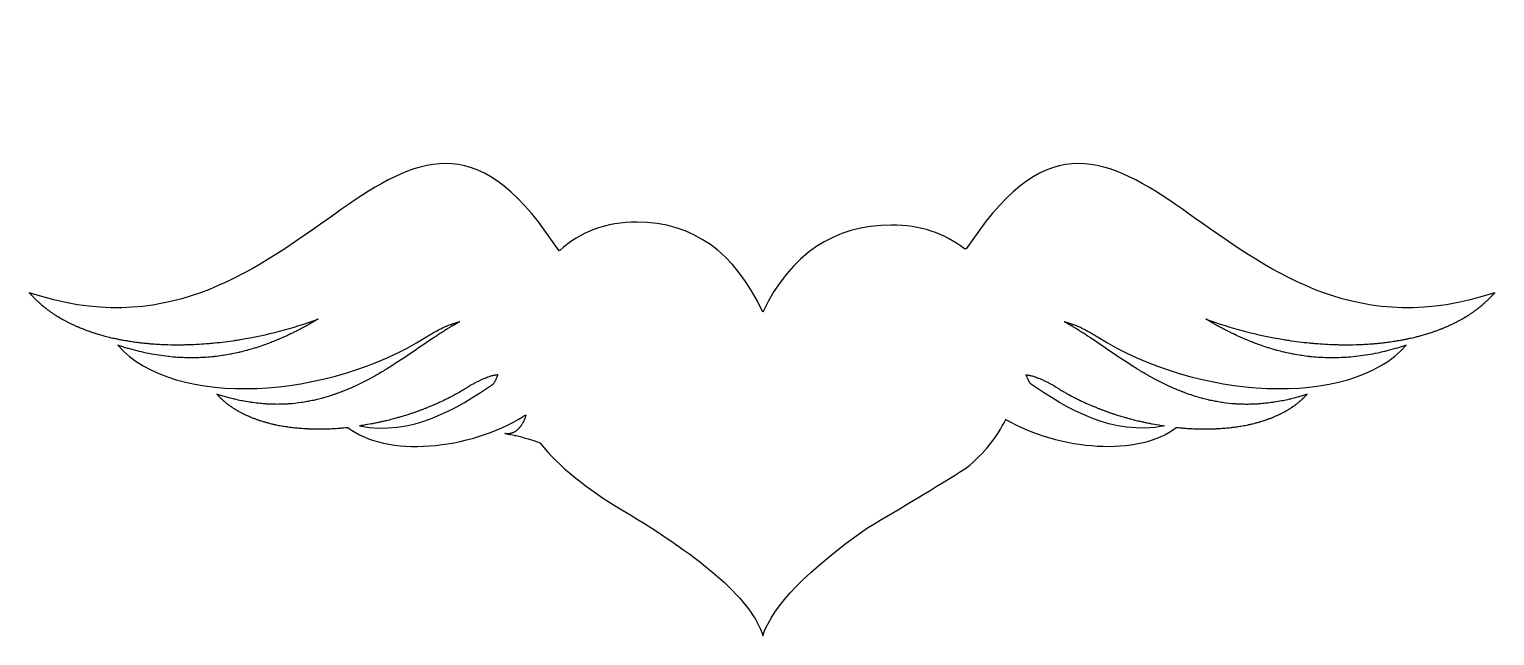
# Model space of a CAD drawing. Header units: centimetres. Extents: x -10.5 to 10.5, y -3.4 to 5.3.
import ezdxf

# ---------------------------------------------------------------- set-up
doc = ezdxf.new("R2010")
doc.units = ezdxf.units.CM
doc.header["$MEASUREMENT"] = 0
doc.layers.add('Camada 1', color=7, linetype='Continuous')

msp = doc.modelspace()

# ---------------------------------------------------------------- linework, layer by layer
at = {"layer": 'Camada 1'}
for points, knots in [([(2.92142, 2.15332), (2.92142, 2.15332), (3.19677, 2.54136), (3.19677, 2.54136), (3.19677, 2.54136), (3.19677, 2.54136), (3.19677, 2.54136), (3.19677, 2.54136), (3.19677, 2.54136), (5.34463, 5.29311), (6.6572, 0.23451), (10.47585, 1.52793), (10.47585, 1.52793), (10.4622, 1.51213), (10.44817, 1.49679), (10.43394, 1.48157), (10.43394, 1.48157), (10.42931, 1.47662), (10.42465, 1.47189), (10.41994, 1.46702), (10.41994, 1.46702), (10.40997, 1.45662), (10.39986, 1.44636), (10.38965, 1.43625), (10.38965, 1.43625), (10.38417, 1.43088), (10.37872, 1.42567), (10.37327, 1.42035), (10.37327, 1.42035), (10.36279, 1.41038), (10.35213, 1.40061), (10.34157, 1.3908), (10.34157, 1.3908), (10.33646, 1.38628), (10.3316, 1.38178), (10.32649, 1.37725), (10.32649, 1.37725), (10.31271, 1.36508), (10.29871, 1.35301), (10.28445, 1.34119), (10.28445, 1.34119), (10.2822, 1.33934), (10.27995, 1.33746), (10.2777, 1.33553), (10.2777, 1.33553), (10.26156, 1.32217), (10.24481, 1.30926), (10.22793, 1.29637), (10.22793, 1.29637), (10.22259, 1.29227), (10.21713, 1.28833), (10.21168, 1.28428), (10.21168, 1.28428), (10.1998, 1.2755), (10.18781, 1.26671), (10.1757, 1.25817), (10.1757, 1.25817), (10.1693, 1.25362), (10.16276, 1.24904), (10.15625, 1.2446), (10.15625, 1.2446), (10.14437, 1.23629), (10.13215, 1.22825), (10.11992, 1.22007), (10.11992, 1.22007), (10.11362, 1.21613), (10.10743, 1.21192), (10.10116, 1.20793), (10.10116, 1.20793), (10.08653, 1.19854), (10.07158, 1.18949), (10.05674, 1.18047), (10.05674, 1.18047), (10.05272, 1.17809), (10.04891, 1.17552), (10.04486, 1.17317), (10.04486, 1.17317), (10.02637, 1.16224), (10.00758, 1.15153), (9.98848, 1.14102), (9.98848, 1.14102), (9.98208, 1.13747), (9.97554, 1.13409), (9.96901, 1.13054), (9.96901, 1.13054), (9.9557, 1.1234), (9.94229, 1.11636), (9.92887, 1.10937), (9.92887, 1.10937), (9.92114, 1.1054), (9.91342, 1.10159), (9.90572, 1.09768), (9.90572, 1.09768), (9.89278, 1.09133), (9.87974, 1.08506), (9.86664, 1.07876), (9.86664, 1.07876), (9.85891, 1.07519), (9.85156, 1.07159), (9.84386, 1.06804), (9.84386, 1.06804), (9.82817, 1.06076), (9.8124, 1.0537), (9.79647, 1.04682), (9.79647, 1.04682), (9.79139, 1.0446), (9.78626, 1.04232), (9.78104, 1.04005), (9.78104, 1.04005), (9.76027, 1.03116), (9.73913, 1.02253), (9.71775, 1.01412), (9.71775, 1.01412), (9.71121, 1.0115), (9.70431, 1.00896), (9.6978, 1.00637), (9.6978, 1.00637), (9.68293, 1.00065), (9.66798, 0.99494), (9.65303, 0.98954), (9.65303, 0.98954), (9.64414, 0.98618), (9.63522, 0.98306), (9.6262, 0.97988), (9.6262, 0.97988), (9.61252, 0.97509), (9.59889, 0.9703), (9.58511, 0.96572), (9.58511, 0.96572), (9.57609, 0.9627), (9.56704, 0.95958), (9.55804, 0.95667), (9.55804, 0.95667), (9.54299, 0.95167), (9.52788, 0.94707), (9.51269, 0.94238), (9.51269, 0.94238), (9.50496, 0.93995), (9.49713, 0.93746), (9.48917, 0.9351), (9.48917, 0.9351), (9.46745, 0.92859), (9.44549, 0.92237), (9.42329, 0.91631), (9.42329, 0.91631), (9.41379, 0.91369), (9.40427, 0.91126), (9.39466, 0.90872), (9.39466, 0.90872), (9.38077, 0.9051), (9.36675, 0.90136), (9.35251, 0.89785), (9.35251, 0.89785), (9.34195, 0.89518), (9.33113, 0.89256), (9.3202, 0.88994), (9.3202, 0.88994), (9.30679, 0.88679), (9.29334, 0.88359), (9.27982, 0.88057), (9.27982, 0.88057), (9.26929, 0.87814), (9.25871, 0.87575), (9.24815, 0.87351), (9.24815, 0.87351), (9.23352, 0.87036), (9.21894, 0.86735), (9.2042, 0.86436), (9.2042, 0.86436), (9.19412, 0.86227), (9.18391, 0.86007), (9.17369, 0.85812), (9.17369, 0.85812), (9.15091, 0.85373), (9.12789, 0.84952), (9.10495, 0.84553), (9.10495, 0.84553), (9.09389, 0.84357), (9.08272, 0.8418), (9.07159, 0.84003), (9.07159, 0.84003), (9.05791, 0.83778), (9.04439, 0.83558), (9.03074, 0.83349), (9.03074, 0.83349), (9.01825, 0.83148), (9.00568, 0.82968), (8.99322, 0.82791), (8.99322, 0.82791), (8.98039, 0.826), (8.96756, 0.82423), (8.95462, 0.82257), (8.95462, 0.82257), (8.94168, 0.8208), (8.92872, 0.81918), (8.91581, 0.8176), (8.91581, 0.8176), (8.90369, 0.81604), (8.89157, 0.81464), (8.87948, 0.81321), (8.87948, 0.81321), (8.8658, 0.81165), (8.85217, 0.81006), (8.83839, 0.80871), (8.83839, 0.80871), (8.81974, 0.8068), (8.80098, 0.8049), (8.78209, 0.80323), (8.78209, 0.80323), (8.76391, 0.80151), (8.74566, 0.80003), (8.72737, 0.7986), (8.72737, 0.7986), (8.71525, 0.79754), (8.70327, 0.79659), (8.69117, 0.79577), (8.69117, 0.79577), (8.67619, 0.79469), (8.66111, 0.79381), (8.64593, 0.79286), (8.64593, 0.79286), (8.63558, 0.7923), (8.62516, 0.79172), (8.61468, 0.79114), (8.61468, 0.79114), (8.59854, 0.79027), (8.58237, 0.78942), (8.56613, 0.78871), (8.56613, 0.78871), (8.55758, 0.78829), (8.54914, 0.78813), (8.5406, 0.78776), (8.5406, 0.78776), (8.48004, 0.78551), (8.41889, 0.7844), (8.35738, 0.78421), (8.35738, 0.78421), (8.35169, 0.78421), (8.34635, 0.78421), (8.34063, 0.78421), (8.34063, 0.78421), (8.32139, 0.7844), (8.30229, 0.7845), (8.28316, 0.78485), (8.28316, 0.78485), (8.27604, 0.7849), (8.26906, 0.78504), (8.26178, 0.78514), (8.26178, 0.78514), (8.24254, 0.78551), (8.22307, 0.78591), (8.20362, 0.78657), (8.20362, 0.78657), (8.19828, 0.78662), (8.19269, 0.78699), (8.18735, 0.7871), (8.18735, 0.7871), (8.0957, 0.79006), (8.00344, 0.79551), (7.9106, 0.80324), (7.9106, 0.80324), (7.9069, 0.80358), (7.90335, 0.80382), (7.89954, 0.80419), (7.89954, 0.80419), (7.87734, 0.80615), (7.85501, 0.80816), (7.83271, 0.81035), (7.83271, 0.81035), (7.83009, 0.81054), (7.82763, 0.81083), (7.82488, 0.81106), (7.82488, 0.81106), (7.72881, 0.82056), (7.63232, 0.8326), (7.53551, 0.84704), (7.53551, 0.84704), (7.53339, 0.84741), (7.53125, 0.8477), (7.52911, 0.84799), (7.52911, 0.84799), (7.50514, 0.85161), (7.48114, 0.8554), (7.45717, 0.85939), (7.45717, 0.85939), (7.45691, 0.85939), (7.45667, 0.85944), (7.45646, 0.85944), (7.45646, 0.85944), (7.08221, 0.92053), (6.7069, 1.01819), (6.34809, 1.14929), (6.34809, 1.14929), (6.3482, 1.14926), (6.34846, 1.14916), (6.34857, 1.14908), (6.34857, 1.14908), (6.38074, 1.13), (6.41315, 1.11135), (6.44594, 1.09283), (6.44594, 1.09283), (6.45152, 1.08968), (6.457, 1.08661), (6.46245, 1.08346), (6.46245, 1.08346), (6.48428, 1.07124), (6.506, 1.0593), (6.52809, 1.04726), (6.52809, 1.04726), (6.54235, 1.03948), (6.55696, 1.03168), (6.57143, 1.02406), (6.57143, 1.02406), (6.59032, 1.01406), (6.60932, 1.00411), (6.62842, 0.99435), (6.62842, 0.99435), (6.64575, 0.98541), (6.66297, 0.9766), (6.68044, 0.96797), (6.68044, 0.96797), (6.69573, 0.96043), (6.71105, 0.95281), (6.7265, 0.94543), (6.7265, 0.94543), (6.74621, 0.9359), (6.7659, 0.92643), (6.78585, 0.91717), (6.78585, 0.91717), (6.79892, 0.91111), (6.8121, 0.90505), (6.82527, 0.89918), (6.82527, 0.89918), (6.84736, 0.8891), (6.86967, 0.87942), (6.89189, 0.86973), (6.89189, 0.86973), (6.90493, 0.86409), (6.918, 0.85851), (6.93118, 0.85293), (6.93118, 0.85293), (6.95457, 0.8433), (6.97806, 0.83369), (7.00169, 0.8243), (7.00169, 0.8243), (7.01299, 0.81978), (7.02436, 0.81538), (7.03577, 0.81099), (7.03577, 0.81099), (7.06188, 0.80096), (7.08824, 0.79117), (7.11472, 0.78178), (7.11472, 0.78178), (7.12422, 0.77834), (7.13361, 0.77501), (7.14298, 0.77175), (7.14298, 0.77175), (7.1723, 0.76159), (7.20164, 0.7518), (7.23132, 0.74235), (7.23132, 0.74235), (7.23902, 0.74), (7.24698, 0.73753), (7.25482, 0.73513), (7.25482, 0.73513), (7.28392, 0.72616), (7.31337, 0.71748), (7.34293, 0.70923), (7.34293, 0.70923), (7.35039, 0.70714), (7.35801, 0.70494), (7.36571, 0.70293), (7.36571, 0.70293), (7.39683, 0.69452), (7.42842, 0.68647), (7.46009, 0.67901), (7.46009, 0.67901), (7.46652, 0.6774), (7.47292, 0.67586), (7.47935, 0.67438), (7.47935, 0.67438), (7.51295, 0.6666), (7.54679, 0.65935), (7.58087, 0.65271), (7.58087, 0.65271), (7.58693, 0.65147), (7.59286, 0.65046), (7.59891, 0.64927), (7.59891, 0.64927), (7.63418, 0.64263), (7.66955, 0.63638), (7.70554, 0.63088), (7.70554, 0.63088), (7.70969, 0.6303), (7.71395, 0.62969), (7.71813, 0.62903), (7.71813, 0.62903), (7.7535, 0.62382), (7.78914, 0.61924), (7.825, 0.61525), (7.825, 0.61525), (7.82939, 0.61472), (7.83378, 0.61414), (7.83804, 0.61372), (7.83804, 0.61372), (7.87543, 0.60975), (7.91308, 0.60655), (7.95118, 0.6039), (7.95118, 0.6039), (7.95581, 0.60356), (7.96078, 0.60326), (7.96555, 0.60295), (7.96555, 0.60295), (8.00389, 0.60046), (8.04249, 0.59874), (8.08157, 0.59784), (8.08157, 0.59784), (8.08583, 0.59771), (8.09012, 0.59771), (8.09424, 0.5976), (8.09424, 0.5976), (8.1339, 0.59678), (8.17369, 0.59678), (8.21404, 0.5976), (8.21404, 0.5976), (8.21605, 0.5976), (8.21806, 0.59771), (8.2202, 0.59771), (8.2202, 0.59771), (8.2614, 0.59861), (8.30307, 0.60046), (8.34524, 0.60319), (8.34524, 0.60319), (8.34844, 0.6033), (8.35164, 0.60356), (8.35495, 0.60385), (8.35495, 0.60385), (8.39689, 0.60663), (8.43927, 0.61033), (8.482, 0.61494), (8.482, 0.61494), (8.48557, 0.61536), (8.48901, 0.61571), (8.49248, 0.61613), (8.49248, 0.61613), (8.53569, 0.62095), (8.57937, 0.62669), (8.62342, 0.63346), (8.62342, 0.63346), (8.6257, 0.6337), (8.62781, 0.63417), (8.63009, 0.63447), (8.63009, 0.63447), (8.67438, 0.6414), (8.71912, 0.64926), (8.76437, 0.65828), (8.76437, 0.65828), (8.76604, 0.65857), (8.76781, 0.65886), (8.76945, 0.65923), (8.76945, 0.65923), (8.81493, 0.6682), (8.86063, 0.67836), (8.90695, 0.68955), (8.90695, 0.68955), (8.91039, 0.69032), (8.91372, 0.69127), (8.91727, 0.69204), (8.91727, 0.69204), (8.96323, 0.70321), (9.00964, 0.71561), (9.05644, 0.72892), (9.05644, 0.72892), (9.05927, 0.72974), (9.06202, 0.73069), (9.06499, 0.73154), (9.06499, 0.73154), (9.11296, 0.74532), (9.16162, 0.76027), (9.2108, 0.77655), (9.2108, 0.77655), (8.40033, -0.14137), (6.1873, 0.01476), (4.80573, 0.89183), (4.80573, 0.89183), (4.78414, 0.90556), (4.763, 0.91866), (4.74197, 0.93112), (4.74197, 0.93112), (4.74186, 0.9312), (4.74173, 0.93131), (4.74149, 0.93138), (4.74149, 0.93138), (4.72117, 0.94352), (4.70114, 0.95501), (4.6814, 0.96596), (4.6814, 0.96596), (4.68058, 0.96652), (4.67963, 0.96704), (4.67865, 0.96749), (4.67865, 0.96749), (4.66002, 0.97789), (4.64163, 0.98765), (4.62356, 0.99691), (4.62356, 0.99691), (4.62142, 0.99802), (4.6193, 0.99913), (4.61729, 1.00022), (4.61729, 1.00022), (4.60041, 1.00882), (4.58403, 1.01681), (4.56776, 1.02443), (4.56776, 1.02443), (4.5648, 1.02604), (4.5616, 1.02745), (4.5585, 1.0288), (4.5585, 1.0288), (4.54363, 1.03568), (4.52905, 1.04221), (4.51468, 1.04843), (4.51468, 1.04843), (4.50992, 1.05039), (4.50542, 1.05237), (4.50082, 1.05428), (4.50082, 1.05428), (4.48812, 1.05965), (4.47553, 1.06463), (4.46317, 1.06936), (4.46317, 1.06936), (4.45745, 1.0715), (4.45177, 1.0737), (4.44608, 1.07571), (4.44608, 1.07571), (4.43528, 1.07968), (4.4246, 1.08344), (4.41414, 1.08693), (4.41414, 1.08693), (4.40737, 1.08921), (4.40049, 1.0914), (4.39395, 1.09352), (4.39395, 1.09352), (4.3848, 1.0964), (4.37567, 1.0991), (4.36688, 1.10178), (4.36688, 1.10178), (4.35892, 1.10403), (4.35095, 1.10612), (4.34315, 1.10818), (4.34315, 1.10818), (4.33593, 1.11001), (4.32892, 1.11178), (4.32177, 1.1135), (4.32177, 1.1135), (4.32164, 1.1135), (4.32153, 1.1135), (4.3214, 1.1135), (4.3214, 1.1135), (4.32198, 1.11321), (4.32248, 1.113), (4.32283, 1.11279), (4.32283, 1.11279), (4.33947, 1.10374), (4.35609, 1.0944), (4.37284, 1.08498), (4.37284, 1.08498), (4.37961, 1.08112), (4.38639, 1.0772), (4.39324, 1.07331), (4.39324, 1.07331), (4.40938, 1.06384), (4.42576, 1.05431), (4.44219, 1.04452), (4.44219, 1.04452), (4.44931, 1.04021), (4.45656, 1.03579), (4.46367, 1.03142), (4.46367, 1.03142), (4.47531, 1.02441), (4.48695, 1.01732), (4.49857, 1.01004), (4.49857, 1.01004), (4.50643, 1.00525), (4.51426, 1.00036), (4.52222, 0.99541), (4.52222, 0.99541), (4.53802, 0.98549), (4.55402, 0.97535), (4.57008, 0.96514), (4.57008, 0.96514), (4.57873, 0.95948), (4.58752, 0.95376), (4.59643, 0.94802), (4.59643, 0.94802), (4.6064, 0.94151), (4.61649, 0.93503), (4.62646, 0.92844), (4.62646, 0.92844), (4.64273, 0.91775), (4.65924, 0.90682), (4.67573, 0.89592), (4.67573, 0.89592), (4.6825, 0.8914), (4.68941, 0.88682), (4.69626, 0.88237), (4.69626, 0.88237), (4.88173, 0.75817), (5.07549, 0.6208), (5.28244, 0.4896), (5.28244, 0.4896), (5.28411, 0.48865), (5.28575, 0.48759), (5.28741, 0.4865), (5.28741, 0.4865), (5.33477, 0.45647), (5.38311, 0.42684), (5.43214, 0.39768), (5.43214, 0.39768), (5.43561, 0.39556), (5.43918, 0.39353), (5.44262, 0.39141), (5.44262, 0.39141), (5.46659, 0.37723), (5.49069, 0.36315), (5.51514, 0.34924), (5.51514, 0.34924), (5.51633, 0.3485), (5.51779, 0.34771), (5.51906, 0.34704), (5.51906, 0.34704), (5.54279, 0.33352), (5.56679, 0.32021), (5.59103, 0.30709), (5.59103, 0.30709), (5.59365, 0.30553), (5.59611, 0.30421), (5.59873, 0.30283), (5.59873, 0.30283), (5.62334, 0.28952), (5.64789, 0.27648), (5.67284, 0.26365), (5.67284, 0.26365), (5.67641, 0.26182), (5.68006, 0.25997), (5.68364, 0.25815), (5.68364, 0.25815), (5.73375, 0.23238), (5.78492, 0.20761), (5.83668, 0.18385), (5.83668, 0.18385), (5.8412, 0.18197), (5.8456, 0.17996), (5.85012, 0.17792), (5.85012, 0.17792), (5.87576, 0.16638), (5.9014, 0.15519), (5.92754, 0.14421), (5.92754, 0.14421), (5.92989, 0.14326), (5.93241, 0.14225), (5.93487, 0.14125), (5.93487, 0.14125), (5.95934, 0.13096), (5.98403, 0.12117), (6.00898, 0.11143), (6.00898, 0.11143), (6.0129, 0.1099), (6.01681, 0.10836), (6.02083, 0.10685), (6.02083, 0.10685), (6.04684, 0.09695), (6.07309, 0.08722), (6.09957, 0.07806), (6.09957, 0.07806), (6.10444, 0.07639), (6.10931, 0.07473), (6.11431, 0.07295), (6.11431, 0.07295), (6.16834, 0.05451), (6.22342, 0.03739), (6.27933, 0.02189), (6.27933, 0.02189), (6.28491, 0.02046), (6.2905, 0.01895), (6.29608, 0.01744), (6.29608, 0.01744), (6.32352, 0.01003), (6.35117, 0.00307), (6.37921, -0.00346), (6.37921, -0.00346), (6.38289, -0.00428), (6.3868, -0.00507), (6.39048, -0.00589), (6.39048, -0.00589), (6.41659, -0.0119), (6.44284, -0.01743), (6.46933, -0.02256), (6.46933, -0.02256), (6.47383, -0.02346), (6.47846, -0.02441), (6.48298, -0.02526), (6.48298, -0.02526), (6.51148, -0.0306), (6.54021, -0.03547), (6.56931, -0.03987), (6.56931, -0.03987), (6.57476, -0.04082), (6.58034, -0.04154), (6.58579, -0.04238), (6.58579, -0.04238), (6.64529, -0.05098), (6.70583, -0.05738), (6.76759, -0.06172), (6.76759, -0.06172), (6.77375, -0.06206), (6.77992, -0.06259), (6.78622, -0.06302), (6.78622, -0.06302), (6.81614, -0.06479), (6.84652, -0.06622), (6.87718, -0.06688), (6.87718, -0.06688), (6.88205, -0.06707), (6.88668, -0.06707), (6.89155, -0.0672), (6.89155, -0.0672), (6.92005, -0.06762), (6.94854, -0.06757), (6.97728, -0.0672), (6.97728, -0.0672), (6.98225, -0.06707), (6.98736, -0.06707), (6.99247, -0.06688), (6.99247, -0.06688), (7.02359, -0.06624), (7.05504, -0.06482), (7.08685, -0.06291), (7.08685, -0.06291), (7.09362, -0.06243), (7.10053, -0.06198), (7.10738, -0.06148), (7.10738, -0.06148), (7.13982, -0.05923), (7.17244, -0.05651), (7.20546, -0.05293), (7.20546, -0.05293), (7.20557, -0.05293), (7.20594, -0.05293), (7.20594, -0.05282), (7.20594, -0.05282), (7.23896, -0.04938), (7.27232, -0.04486), (7.3059, -0.03975), (7.3059, -0.03975), (7.31339, -0.03882), (7.32098, -0.03774), (7.32836, -0.0365), (7.32836, -0.0365), (7.36125, -0.03147), (7.39461, -0.02557), (7.42811, -0.01917), (7.42811, -0.01917), (7.43369, -0.01806), (7.43951, -0.01679), (7.4451, -0.01568), (7.4451, -0.01568), (7.47584, -0.00952), (7.50696, -0.00261), (7.53821, 0.00464), (7.53821, 0.00464), (7.54435, 0.00615), (7.55043, 0.00739), (7.55647, 0.00879), (7.55647, 0.00879), (7.59068, 0.0171), (7.62545, 0.02631), (7.66037, 0.03596), (7.66037, 0.03596), (7.66796, 0.03816), (7.67569, 0.04048), (7.68352, 0.04263), (7.68352, 0.04263), (7.71948, 0.05303), (7.7558, 0.06401), (7.7925, 0.07599), (7.7925, 0.07599), (7.78313, 0.06543), (7.77326, 0.05514), (7.76342, 0.04493), (7.76342, 0.04493), (7.7621, 0.04363), (7.7608, 0.0422), (7.75937, 0.04086), (7.75937, 0.04086), (7.75011, 0.03118), (7.74051, 0.02184), (7.73064, 0.01255), (7.73064, 0.01255), (7.72876, 0.01083), (7.72683, 0.00893), (7.72495, 0.00726), (7.72495, 0.00726), (7.71508, -0.00189), (7.70524, -0.01086), (7.69503, -0.0197), (7.69503, -0.0197), (7.69326, -0.02118), (7.69133, -0.02277), (7.68945, -0.02438), (7.68945, -0.02438), (7.67889, -0.03335), (7.66831, -0.04227), (7.65738, -0.05092), (7.65738, -0.05092), (7.65632, -0.05177), (7.65537, -0.05259), (7.65418, -0.05343), (7.65418, -0.05343), (7.64325, -0.06203), (7.63209, -0.07052), (7.62082, -0.07878), (7.62082, -0.07878), (7.61974, -0.0796), (7.61868, -0.08045), (7.61762, -0.08111), (7.61762, -0.08111), (7.60622, -0.08952), (7.59457, -0.09767), (7.58283, -0.10556), (7.58283, -0.10556), (7.58082, -0.10699), (7.57868, -0.10839), (7.57656, -0.1099), (7.57656, -0.1099), (7.56502, -0.11755), (7.55328, -0.12514), (7.54153, -0.1325), (7.54153, -0.1325), (7.53928, -0.13393), (7.53703, -0.13536), (7.53476, -0.13665), (7.53476, -0.13665), (7.52291, -0.14406), (7.51092, -0.15126), (7.49867, -0.15824), (7.49867, -0.15824), (7.49642, -0.15956), (7.49417, -0.16089), (7.4919, -0.16216), (7.4919, -0.16216), (7.47923, -0.16933), (7.46637, -0.17647), (7.45332, -0.18343), (7.45332, -0.18343), (7.45319, -0.18343), (7.45308, -0.18348), (7.45308, -0.18354), (7.45308, -0.18354), (7.43964, -0.19063), (7.42601, -0.19754), (7.4121, -0.20431), (7.4121, -0.20431), (7.41009, -0.20521), (7.40808, -0.20635), (7.40604, -0.20727), (7.40604, -0.20727), (7.39273, -0.21367), (7.37932, -0.21997), (7.3658, -0.22616), (7.3658, -0.22616), (7.36355, -0.22717), (7.36117, -0.22822), (7.35879, -0.22931), (7.35879, -0.22931), (7.34538, -0.23532), (7.33183, -0.24111), (7.3182, -0.2468), (7.3182, -0.2468), (7.31545, -0.24799), (7.31272, -0.24908), (7.30989, -0.25027), (7.30989, -0.25027), (7.296, -0.25596), (7.28211, -0.26154), (7.26785, -0.26694), (7.26785, -0.26694), (7.26642, -0.2675), (7.2651, -0.26795), (7.2637, -0.26845), (7.2637, -0.26845), (7.25018, -0.27353), (7.23666, -0.27842), (7.22298, -0.28329), (7.22298, -0.28329), (7.22002, -0.28437), (7.21716, -0.28538), (7.21433, -0.28631), (7.21433, -0.28631), (7.20065, -0.29113), (7.18689, -0.29565), (7.17311, -0.30015), (7.17311, -0.30015), (7.16922, -0.30145), (7.16515, -0.30264), (7.16112, -0.30396), (7.16112, -0.30396), (7.14771, -0.30811), (7.13416, -0.31232), (7.12053, -0.31618), (7.12053, -0.31618), (7.11624, -0.31761), (7.11175, -0.3188), (7.10735, -0.31999), (7.10735, -0.31999), (7.09346, -0.32401), (7.0793, -0.32795), (7.06531, -0.33174), (7.06531, -0.33174), (7.06221, -0.33251), (7.05915, -0.3333), (7.05602, -0.33407), (7.05602, -0.33407), (7.04202, -0.33769), (7.02789, -0.34124), (7.01363, -0.34463), (7.01363, -0.34463), (7.01149, -0.34527), (7.00934, -0.34564), (7.00709, -0.34624), (7.00709, -0.34624), (6.99214, -0.34979), (6.97693, -0.35312), (6.96174, -0.35645), (6.96174, -0.35645), (6.95759, -0.3574), (6.95343, -0.35822), (6.94915, -0.35912), (6.94915, -0.35912), (6.93502, -0.36214), (6.92065, -0.36502), (6.90629, -0.36772), (6.90629, -0.36772), (6.90108, -0.36873), (6.89594, -0.36968), (6.89073, -0.37068), (6.89073, -0.37068), (6.8766, -0.37325), (6.86237, -0.37579), (6.848, -0.37822), (6.848, -0.37822), (6.84311, -0.37899), (6.83813, -0.37983), (6.83313, -0.38065), (6.83313, -0.38065), (6.82019, -0.38266), (6.80736, -0.3848), (6.79442, -0.38671), (6.79442, -0.38671), (6.78847, -0.38753), (6.7828, -0.38838), (6.77709, -0.38909), (6.77709, -0.38909), (6.76405, -0.39097), (6.75087, -0.39277), (6.73769, -0.39441), (6.73769, -0.39441), (6.73258, -0.39499), (6.72745, -0.39573), (6.72237, -0.39632), (6.72237, -0.39632), (6.70824, -0.39801), (6.69411, -0.39957), (6.67975, -0.40124), (6.67975, -0.40124), (6.67321, -0.4019), (6.66657, -0.40262), (6.66004, -0.40333), (6.66004, -0.40333), (6.64594, -0.40463), (6.63168, -0.40595), (6.61755, -0.40725), (6.61755, -0.40725), (6.61149, -0.40773), (6.60546, -0.40818), (6.59951, -0.40868), (6.59951, -0.40868), (6.58525, -0.40974), (6.57101, -0.41093), (6.55678, -0.41188), (6.55678, -0.41188), (6.55106, -0.41212), (6.54535, -0.41257), (6.53969, -0.41289), (6.53969, -0.41289), (6.52662, -0.41376), (6.51371, -0.41437), (6.50051, -0.41509), (6.50051, -0.41509), (6.49577, -0.41528), (6.49104, -0.41557), (6.48641, -0.41578), (6.48641, -0.41578), (6.47146, -0.41636), (6.45622, -0.41697), (6.44117, -0.4175), (6.44117, -0.4175), (6.4344, -0.41763), (6.42762, -0.41782), (6.42085, -0.41808), (6.42085, -0.41808), (6.40648, -0.41845), (6.39225, -0.41864), (6.37775, -0.41885), (6.37775, -0.41885), (6.37074, -0.41885), (6.36375, -0.41898), (6.35674, -0.41909), (6.35674, -0.41909), (6.34237, -0.41922), (6.32811, -0.41922), (6.31364, -0.41922), (6.31364, -0.41922), (6.3065, -0.41909), (6.29927, -0.41898), (6.29213, -0.41885), (6.29213, -0.41885), (6.28096, -0.41885), (6.2698, -0.41861), (6.2585, -0.41843), (6.2585, -0.41843), (6.24879, -0.41824), (6.23881, -0.41801), (6.22884, -0.41779), (6.22884, -0.41779), (6.21778, -0.41742), (6.20675, -0.41708), (6.19571, -0.41665), (6.19571, -0.41665), (6.18775, -0.41633), (6.17989, -0.41601), (6.17195, -0.41575), (6.17195, -0.41575), (6.15795, -0.41517), (6.14382, -0.41445), (6.1298, -0.41374), (6.1298, -0.41374), (6.12197, -0.41326), (6.11414, -0.41281), (6.10628, -0.41231), (6.10628, -0.41231), (6.09191, -0.41149), (6.07768, -0.41054), (6.06331, -0.40948), (6.06331, -0.40948), (6.05558, -0.409), (6.04786, -0.40847), (6.04016, -0.40787), (6.04016, -0.40787), (6.02876, -0.40697), (6.01725, -0.40604), (6.00571, -0.40509), (6.00571, -0.40509), (5.99597, -0.40414), (5.98626, -0.40332), (5.9765, -0.40234), (5.9765, -0.40234), (5.96486, -0.40139), (5.95311, -0.40028), (5.9416, -0.39914), (5.9416, -0.39914), (5.93483, -0.39837), (5.92792, -0.39771), (5.92117, -0.397), (5.92117, -0.397), (5.39806, -0.81748), (4.25115, -0.72712), (3.48258, -0.28199), (3.48258, -0.28199), (3.48258, -0.28199), (3.48411, -0.28273), (3.48411, -0.28273), (3.48411, -0.28273), (3.36293, -0.53681), (3.17613, -0.76771), (2.9238, -0.97559), (2.9238, -0.97559), (2.46702, -1.26102), (1.99577, -1.54675), (1.51029, -1.83228), (1.51029, -1.83228), (0.65352, -2.43201), (0.15388, -2.94602), (0.01105, -3.37432), (0.01105, -3.37432), (-0.1319, -2.88881), (-0.80286, -2.28903), (-2.00216, -1.57529), (-2.00216, -1.57529), (-2.51783, -1.26869), (-2.90767, -0.95185), (-3.17167, -0.62483), (-3.17167, -0.62483), (-3.17167, -0.62483), (-3.16953, -0.61983), (-3.16953, -0.61983), (-3.16953, -0.61983), (-3.194, -0.60962), (-3.2203, -0.59954), (-3.24872, -0.58959), (-3.24872, -0.58959), (-3.24906, -0.58946), (-3.24954, -0.58935), (-3.24978, -0.58922), (-3.24978, -0.58922), (-3.28934, -0.57544), (-3.33265, -0.56205), (-3.38051, -0.54887), (-3.38051, -0.54887), (-3.38062, -0.54887), (-3.38062, -0.54887), (-3.38062, -0.54887), (-3.38062, -0.54887), (-3.39261, -0.54548), (-3.40472, -0.54233), (-3.41719, -0.53913), (-3.41719, -0.53913), (-3.41767, -0.539), (-3.41814, -0.53889), (-3.41849, -0.53876), (-3.41849, -0.53876), (-3.43071, -0.53569), (-3.44318, -0.53254), (-3.45611, -0.52939), (-3.45611, -0.52939), (-3.45622, -0.52934), (-3.45622, -0.52934), (-3.45648, -0.52934), (-3.45648, -0.52934), (-3.45648, -0.52934), (-3.45659, -0.52926), (-3.45672, -0.52926), (-3.45672, -0.52926), (-3.48283, -0.52299), (-3.51017, -0.5168), (-3.53866, -0.51063), (-3.53866, -0.51063), (-3.53914, -0.51063), (-3.53972, -0.51044), (-3.54019, -0.51039), (-3.54019, -0.51039), (-3.57972, -0.50184), (-3.62176, -0.49369), (-3.66629, -0.48581), (-3.66629, -0.48581), (-3.67034, -0.4851), (-3.67449, -0.48449), (-3.67851, -0.48348), (-3.67851, -0.48348), (-3.67163, -0.48496), (-3.66462, -0.4861), (-3.65785, -0.48687), (-3.65785, -0.48687), (-3.65761, -0.48687), (-3.65737, -0.48692), (-3.65714, -0.48692), (-3.65714, -0.48692), (-3.6505, -0.48763), (-3.64407, -0.48806), (-3.63753, -0.48816), (-3.63753, -0.48816), (-3.63729, -0.48816), (-3.63695, -0.48816), (-3.63671, -0.48816), (-3.63671, -0.48816), (-3.63031, -0.48816), (-3.62401, -0.48774), (-3.61785, -0.48723), (-3.61785, -0.48723), (-3.61737, -0.48723), (-3.617, -0.48723), (-3.61666, -0.4871), (-3.61666, -0.4871), (-3.6105, -0.48652), (-3.60454, -0.48567), (-3.59872, -0.48448), (-3.59872, -0.48448), (-3.59814, -0.48429), (-3.59764, -0.48424), (-3.59716, -0.48411), (-3.59716, -0.48411), (-3.59123, -0.48287), (-3.58541, -0.48138), (-3.5797, -0.47961), (-3.5797, -0.47961), (-3.57922, -0.47953), (-3.57899, -0.47935), (-3.57864, -0.47924), (-3.57864, -0.47924), (-3.57295, -0.47741), (-3.56737, -0.47543), (-3.56179, -0.47318), (-3.56179, -0.47318), (-3.56121, -0.47292), (-3.56071, -0.47262), (-3.56012, -0.47233), (-3.56012, -0.47233), (-3.55478, -0.47008), (-3.54967, -0.46759), (-3.54446, -0.46487), (-3.54446, -0.46487), (-3.54375, -0.4645), (-3.54303, -0.46429), (-3.54232, -0.46386), (-3.54232, -0.46386), (-3.53735, -0.46111), (-3.53248, -0.4582), (-3.52761, -0.45513), (-3.52761, -0.45513), (-3.5269, -0.45457), (-3.52618, -0.45407), (-3.52536, -0.45346), (-3.52536, -0.45346), (-3.52073, -0.4505), (-3.51623, -0.44716), (-3.51158, -0.44372), (-3.51158, -0.44372), (-3.51063, -0.44295), (-3.50957, -0.44221), (-3.50862, -0.44147), (-3.50862, -0.44147), (-3.50436, -0.43808), (-3.50021, -0.43451), (-3.49592, -0.43078), (-3.49592, -0.43078), (-3.49484, -0.42977), (-3.49367, -0.42877), (-3.49261, -0.42771), (-3.49261, -0.42771), (-3.4888, -0.42424), (-3.48502, -0.42041), (-3.48121, -0.41665), (-3.48121, -0.41665), (-3.47991, -0.41522), (-3.47848, -0.41382), (-3.47719, -0.41239), (-3.47719, -0.41239), (-3.47375, -0.40869), (-3.47042, -0.40503), (-3.46711, -0.40115), (-3.46711, -0.40115), (-3.46555, -0.39946), (-3.46425, -0.39779), (-3.46282, -0.39602), (-3.46282, -0.39602), (-3.45972, -0.39221), (-3.45676, -0.38843), (-3.4538, -0.38459), (-3.4538, -0.38459), (-3.45227, -0.38253), (-3.4506, -0.38033), (-3.44906, -0.37813), (-3.44906, -0.37813), (-3.4462, -0.37427), (-3.44348, -0.37035), (-3.44062, -0.36628), (-3.44062, -0.36628), (-3.43932, -0.36419), (-3.43779, -0.36194), (-3.43647, -0.35974), (-3.43647, -0.35974), (-3.43385, -0.35577), (-3.43136, -0.35172), (-3.42885, -0.34757), (-3.42885, -0.34757), (-3.42732, -0.34495), (-3.42578, -0.34246), (-3.42446, -0.33984), (-3.42446, -0.33984), (-3.42197, -0.33587), (-3.41983, -0.33177), (-3.41745, -0.32748), (-3.41745, -0.32748), (-3.41615, -0.32475), (-3.41462, -0.32208), (-3.4133, -0.31933), (-3.4133, -0.31933), (-3.41105, -0.31512), (-3.40904, -0.31081), (-3.4069, -0.30647), (-3.4069, -0.30647), (-3.40537, -0.30303), (-3.4037, -0.29946), (-3.40216, -0.29599), (-3.40216, -0.29599), (-3.40049, -0.29226), (-3.39883, -0.28848), (-3.39719, -0.28459), (-3.39719, -0.28459), (-3.39563, -0.28091), (-3.39423, -0.27708), (-3.39267, -0.27332), (-3.39267, -0.27332), (-3.39114, -0.26946), (-3.38971, -0.26573), (-3.38828, -0.26184), (-3.38828, -0.26184), (-3.38675, -0.25787), (-3.38545, -0.25372), (-3.38389, -0.24962), (-3.38389, -0.24962), (-3.3827, -0.24605), (-3.38151, -0.24248), (-3.38034, -0.23901), (-3.38034, -0.23901), (-3.37891, -0.23462), (-3.37759, -0.23015), (-3.37629, -0.22583), (-3.37629, -0.22583), (-3.37534, -0.2225), (-3.37428, -0.21924), (-3.37343, -0.21596), (-3.37343, -0.21596), (-3.38663, -0.22369), (-3.39981, -0.23176), (-3.41357, -0.2403), (-3.41357, -0.2403), (-4.18081, -0.72105), (-5.38226, -0.83016), (-5.92119, -0.39691), (-5.92119, -0.39691), (-5.92807, -0.39762), (-5.93484, -0.39829), (-5.94162, -0.39905), (-5.94162, -0.39905), (-5.95326, -0.40019), (-5.96488, -0.4013), (-5.97652, -0.40225), (-5.97652, -0.40225), (-5.98626, -0.4032), (-5.99599, -0.40402), (-6.00584, -0.405), (-6.00584, -0.405), (-6.01724, -0.40595), (-6.02875, -0.40688), (-6.04026, -0.40778), (-6.04026, -0.40778), (-6.04799, -0.40836), (-6.05569, -0.40892), (-6.06331, -0.40939), (-6.06331, -0.40939), (-6.07768, -0.41045), (-6.09194, -0.4114), (-6.1063, -0.41222), (-6.1063, -0.41222), (-6.11413, -0.41272), (-6.1221, -0.41317), (-6.12982, -0.41365), (-6.12982, -0.41365), (-6.14395, -0.41436), (-6.15795, -0.41508), (-6.17197, -0.41566), (-6.17197, -0.41566), (-6.17993, -0.41592), (-6.1879, -0.41624), (-6.1957, -0.41656), (-6.1957, -0.41656), (-6.20687, -0.41698), (-6.2179, -0.41733), (-6.22906, -0.4177), (-6.22906, -0.4177), (-6.2388, -0.41794), (-6.24877, -0.41818), (-6.25861, -0.41834), (-6.25861, -0.41834), (-6.26988, -0.41853), (-6.28105, -0.41876), (-6.29211, -0.41876), (-6.29211, -0.41876), (-6.29936, -0.41889), (-6.30648, -0.419), (-6.31362, -0.41913), (-6.31362, -0.41913), (-6.32809, -0.41913), (-6.34246, -0.41913), (-6.35683, -0.419), (-6.35683, -0.419), (-6.36371, -0.41889), (-6.37083, -0.41876), (-6.37784, -0.41876), (-6.37784, -0.41876), (-6.39207, -0.41852), (-6.40644, -0.41834), (-6.42081, -0.41799), (-6.42081, -0.41799), (-6.42758, -0.4177), (-6.43436, -0.41751), (-6.44113, -0.41741), (-6.44113, -0.41741), (-6.45632, -0.41685), (-6.47142, -0.41627), (-6.48637, -0.41569), (-6.48637, -0.41569), (-6.49111, -0.41545), (-6.49574, -0.41516), (-6.5005, -0.415), (-6.5005, -0.415), (-6.51368, -0.41429), (-6.52661, -0.41368), (-6.53968, -0.4128), (-6.53968, -0.4128), (-6.54537, -0.41248), (-6.55122, -0.41203), (-6.5569, -0.41179), (-6.5569, -0.41179), (-6.57103, -0.41084), (-6.58526, -0.40965), (-6.59939, -0.40859), (-6.59939, -0.40859), (-6.60545, -0.40809), (-6.61151, -0.40764), (-6.61757, -0.40716), (-6.61757, -0.40716), (-6.6317, -0.40584), (-6.64593, -0.40451), (-6.65996, -0.40324), (-6.65996, -0.40324), (-6.6666, -0.40253), (-6.67324, -0.40181), (-6.6798, -0.40115), (-6.6798, -0.40115), (-6.69417, -0.39948), (-6.7083, -0.39795), (-6.72242, -0.39623), (-6.72242, -0.39623), (-6.72753, -0.39565), (-6.73263, -0.39491), (-6.73774, -0.39432), (-6.73774, -0.39432), (-6.75092, -0.39265), (-6.76409, -0.39088), (-6.77716, -0.389), (-6.77716, -0.389), (-6.78285, -0.38829), (-6.78867, -0.38744), (-6.79449, -0.38662), (-6.79449, -0.38662), (-6.80743, -0.38471), (-6.82037, -0.38257), (-6.8332, -0.38056), (-6.8332, -0.38056), (-6.83817, -0.37974), (-6.84317, -0.37889), (-6.84804, -0.37813), (-6.84804, -0.37813), (-6.86251, -0.3757), (-6.87664, -0.37316), (-6.8909, -0.37059), (-6.8909, -0.37059), (-6.89601, -0.36958), (-6.90111, -0.36863), (-6.90646, -0.36763), (-6.90646, -0.36763), (-6.92083, -0.3649), (-6.93509, -0.36205), (-6.94922, -0.35903), (-6.94922, -0.35903), (-6.95351, -0.35816), (-6.95777, -0.35734), (-6.96192, -0.35636), (-6.96192, -0.35636), (-6.97713, -0.35303), (-6.99221, -0.34969), (-7.00727, -0.34615), (-7.00727, -0.34615), (-7.00952, -0.34557), (-7.01156, -0.3452), (-7.01367, -0.34454), (-7.01367, -0.34454), (-7.02793, -0.34115), (-7.04206, -0.33758), (-7.05606, -0.33398), (-7.05606, -0.33398), (-7.05926, -0.33321), (-7.06222, -0.33242), (-7.06532, -0.33165), (-7.06532, -0.33165), (-7.07945, -0.32784), (-7.09345, -0.32392), (-7.10747, -0.3199), (-7.10747, -0.3199), (-7.11186, -0.31871), (-7.11612, -0.31752), (-7.12054, -0.31609), (-7.12054, -0.31609), (-7.13419, -0.31223), (-7.14771, -0.30802), (-7.16115, -0.30387), (-7.16115, -0.30387), (-7.16517, -0.30255), (-7.16909, -0.30136), (-7.17314, -0.30006), (-7.17314, -0.30006), (-7.18703, -0.29554), (-7.20068, -0.29101), (-7.21434, -0.28622), (-7.21434, -0.28622), (-7.2173, -0.28529), (-7.22016, -0.28429), (-7.22302, -0.2832), (-7.22302, -0.2832), (-7.23667, -0.27833), (-7.25033, -0.27346), (-7.26374, -0.26836), (-7.26374, -0.26836), (-7.26517, -0.26786), (-7.26649, -0.26741), (-7.26789, -0.26685), (-7.26789, -0.26685), (-7.28215, -0.26145), (-7.29602, -0.25587), (-7.30991, -0.25018), (-7.30991, -0.25018), (-7.31277, -0.24899), (-7.31549, -0.2479), (-7.31835, -0.24671), (-7.31835, -0.24671), (-7.33187, -0.24102), (-7.34542, -0.2352), (-7.35883, -0.22922), (-7.35883, -0.22922), (-7.36132, -0.22814), (-7.36357, -0.22708), (-7.36595, -0.22607), (-7.36595, -0.22607), (-7.37936, -0.21991), (-7.39291, -0.21358), (-7.40609, -0.20718), (-7.40609, -0.20718), (-7.40813, -0.20625), (-7.41024, -0.20512), (-7.41225, -0.20422), (-7.41225, -0.20422), (-7.4259, -0.19745), (-7.43969, -0.19051), (-7.4531, -0.18345), (-7.4531, -0.18345), (-7.45321, -0.1834), (-7.45321, -0.18334), (-7.45344, -0.18334), (-7.45344, -0.18334), (-7.46638, -0.17638), (-7.47921, -0.16926), (-7.49191, -0.16207), (-7.49191, -0.16207), (-7.49416, -0.16077), (-7.49641, -0.15945), (-7.49879, -0.15815), (-7.49879, -0.15815), (-7.51091, -0.15114), (-7.52289, -0.14397), (-7.53464, -0.13656), (-7.53464, -0.13656), (-7.53699, -0.13526), (-7.53927, -0.13381), (-7.54152, -0.13241), (-7.54152, -0.13241), (-7.5534, -0.12505), (-7.56515, -0.11746), (-7.57655, -0.10981), (-7.57655, -0.10981), (-7.57869, -0.1083), (-7.58084, -0.1069), (-7.58295, -0.10547), (-7.58295, -0.10547), (-7.59459, -0.09759), (-7.60634, -0.08946), (-7.61774, -0.08102), (-7.61774, -0.08102), (-7.61869, -0.08036), (-7.61975, -0.07951), (-7.62084, -0.07869), (-7.62084, -0.07869), (-7.63211, -0.07043), (-7.64317, -0.06194), (-7.6542, -0.05334), (-7.6542, -0.05334), (-7.65539, -0.05252), (-7.65634, -0.05167), (-7.65743, -0.05083), (-7.65743, -0.05083), (-7.66836, -0.04218), (-7.67891, -0.03326), (-7.6896, -0.02429), (-7.6896, -0.02429), (-7.69137, -0.02268), (-7.69328, -0.02109), (-7.69494, -0.01961), (-7.69494, -0.01961), (-7.70526, -0.01077), (-7.71523, -0.0018), (-7.72497, 0.00735), (-7.72497, 0.00735), (-7.72698, 0.00902), (-7.72878, 0.01092), (-7.73055, 0.01264), (-7.73055, 0.01264), (-7.74052, 0.02195), (-7.75013, 0.03127), (-7.75952, 0.04095), (-7.75952, 0.04095), (-7.76095, 0.04233), (-7.76227, 0.04373), (-7.76357, 0.04502), (-7.76357, 0.04502), (-7.77344, 0.05523), (-7.78328, 0.0655), (-7.79265, 0.07608), (-7.79265, 0.07608), (-7.75585, 0.06409), (-7.71962, 0.05311), (-7.68354, 0.04272), (-7.68354, 0.04272), (-7.67581, 0.04058), (-7.66811, 0.03825), (-7.66039, 0.03605), (-7.66039, 0.03605), (-7.62549, 0.02639), (-7.59083, 0.01719), (-7.55651, 0.00888), (-7.55651, 0.00888), (-7.55045, 0.00745), (-7.54439, 0.00621), (-7.53823, 0.00473), (-7.53823, 0.00473), (-7.50711, -0.00249), (-7.47589, -0.0094), (-7.44515, -0.01559), (-7.44515, -0.01559), (-7.43957, -0.0167), (-7.43375, -0.01797), (-7.42816, -0.01908), (-7.42816, -0.01908), (-7.39466, -0.02548), (-7.36143, -0.03138), (-7.32854, -0.03641), (-7.32854, -0.03641), (-7.32105, -0.03765), (-7.31346, -0.03874), (-7.3061, -0.03966), (-7.3061, -0.03966), (-7.2725, -0.04477), (-7.23913, -0.04929), (-7.20614, -0.05273), (-7.20614, -0.05273), (-7.2059, -0.05284), (-7.20577, -0.05284), (-7.20556, -0.05284), (-7.20556, -0.05284), (-7.17243, -0.05641), (-7.13992, -0.05914), (-7.10748, -0.06139), (-7.10748, -0.06139), (-7.1006, -0.06189), (-7.0937, -0.06234), (-7.08695, -0.06282), (-7.08695, -0.06282), (-7.05512, -0.06473), (-7.02366, -0.06615), (-6.99255, -0.06679), (-6.99255, -0.06679), (-6.98758, -0.06698), (-6.98247, -0.06698), (-6.97736, -0.06711), (-6.97736, -0.06711), (-6.94873, -0.06748), (-6.92002, -0.06753), (-6.89177, -0.06711), (-6.89177, -0.06711), (-6.8869, -0.06698), (-6.88203, -0.06698), (-6.87727, -0.06679), (-6.87727, -0.06679), (-6.84676, -0.06615), (-6.81636, -0.06473), (-6.78633, -0.06293), (-6.78633, -0.06293), (-6.78017, -0.06251), (-6.77387, -0.06198), (-6.76768, -0.06163), (-6.76768, -0.06163), (-6.70595, -0.05729), (-6.64539, -0.05089), (-6.58602, -0.04229), (-6.58602, -0.04229), (-6.58044, -0.04144), (-6.57485, -0.04073), (-6.5694, -0.03978), (-6.5694, -0.03978), (-6.54043, -0.03539), (-6.51156, -0.03052), (-6.48307, -0.02517), (-6.48307, -0.02517), (-6.47844, -0.02435), (-6.47405, -0.0234), (-6.46955, -0.02247), (-6.46955, -0.02247), (-6.44307, -0.01734), (-6.41671, -0.01181), (-6.3906, -0.0058), (-6.3906, -0.0058), (-6.38692, -0.00498), (-6.38301, -0.00419), (-6.37933, -0.00337), (-6.37933, -0.00337), (-6.35131, 0.00317), (-6.32366, 0.01012), (-6.29609, 0.01753), (-6.29609, 0.01753), (-6.29064, 0.01904), (-6.28506, 0.02055), (-6.27958, 0.02198), (-6.27958, 0.02198), (-6.22354, 0.03748), (-6.16856, 0.05458), (-6.11443, 0.07304), (-6.11443, 0.07304), (-6.10956, 0.07481), (-6.10456, 0.07651), (-6.09969, 0.07815), (-6.09969, 0.07815), (-6.07323, 0.0873), (-6.04698, 0.09704), (-6.02108, 0.10694), (-6.02108, 0.10694), (-6.01706, 0.10845), (-6.01314, 0.10998), (-6.00909, 0.11152), (-6.00909, 0.11152), (-5.98417, 0.12126), (-5.95948, 0.13105), (-5.93501, 0.14134), (-5.93501, 0.14134), (-5.93252, 0.14235), (-5.93014, 0.14335), (-5.92779, 0.1443), (-5.92779, 0.1443), (-5.90168, 0.15528), (-5.87591, 0.1665), (-5.85024, 0.17801), (-5.85024, 0.17801), (-5.84574, 0.18002), (-5.84135, 0.18203), (-5.83696, 0.18394), (-5.83696, 0.18394), (-5.78518, 0.20767), (-5.73401, 0.23246), (-5.68379, 0.25824), (-5.68379, 0.25824), (-5.68024, 0.26007), (-5.67657, 0.26192), (-5.67299, 0.26374), (-5.67299, 0.26374), (-5.64807, 0.27657), (-5.62349, 0.28964), (-5.59891, 0.30292), (-5.59891, 0.30292), (-5.59642, 0.3043), (-5.5938, 0.30565), (-5.59118, 0.30718), (-5.59118, 0.30718), (-5.56708, 0.3203), (-5.54311, 0.33361), (-5.51924, 0.34713), (-5.51924, 0.34713), (-5.51792, 0.34779), (-5.51662, 0.34859), (-5.51543, 0.34933), (-5.51543, 0.34933), (-5.49098, 0.36322), (-5.46688, 0.37732), (-5.44278, 0.3915), (-5.44278, 0.3915), (-5.43934, 0.39362), (-5.43577, 0.39565), (-5.43233, 0.39777), (-5.43233, 0.39777), (-5.38328, 0.42693), (-5.3351, 0.45656), (-5.2876, 0.48659), (-5.2876, 0.48659), (-5.28593, 0.48767), (-5.28429, 0.48873), (-5.28263, 0.48969), (-5.28263, 0.48969), (-5.07581, 0.62087), (-4.88202, 0.75827), (-4.69634, 0.88246), (-4.69634, 0.88246), (-4.68957, 0.88691), (-4.68269, 0.89148), (-4.67591, 0.89601), (-4.67591, 0.89601), (-4.65953, 0.90694), (-4.64302, 0.91786), (-4.62675, 0.92853), (-4.62675, 0.92853), (-4.61678, 0.93512), (-4.60669, 0.94163), (-4.59659, 0.94811), (-4.59659, 0.94811), (-4.58781, 0.95388), (-4.57902, 0.95957), (-4.57024, 0.96523), (-4.57024, 0.96523), (-4.55421, 0.97544), (-4.53817, 0.9856), (-4.52238, 0.9955), (-4.52238, 0.9955), (-4.51455, 1.00047), (-4.50658, 1.00537), (-4.49875, 1.01013), (-4.49875, 1.01013), (-4.48711, 1.01741), (-4.47549, 1.0245), (-4.46385, 1.03151), (-4.46385, 1.03151), (-4.45673, 1.03588), (-4.44959, 1.04029), (-4.44237, 1.04461), (-4.44237, 1.04461), (-4.42597, 1.0544), (-4.40972, 1.06392), (-4.39345, 1.0734), (-4.39345, 1.0734), (-4.38657, 1.07729), (-4.3798, 1.08121), (-4.37302, 1.08507), (-4.37302, 1.08507), (-4.3563, 1.09449), (-4.33966, 1.10383), (-4.32315, 1.11288), (-4.32315, 1.11288), (-4.32267, 1.11309), (-4.3222, 1.1133), (-4.32172, 1.11359), (-4.32172, 1.11359), (-4.32172, 1.11359), (-4.32172, 1.11359), (-4.32196, 1.11359), (-4.32196, 1.11359), (-4.32908, 1.11187), (-4.33619, 1.11012), (-4.34334, 1.10827), (-4.34334, 1.10827), (-4.35117, 1.10618), (-4.35914, 1.10412), (-4.36707, 1.10187), (-4.36707, 1.10187), (-4.37596, 1.0992), (-4.38501, 1.0965), (-4.39414, 1.09361), (-4.39414, 1.09361), (-4.40078, 1.09149), (-4.40755, 1.0893), (-4.41433, 1.08702), (-4.41433, 1.08702), (-4.42478, 1.08353), (-4.43558, 1.07977), (-4.44637, 1.0758), (-4.44637, 1.0758), (-4.45195, 1.07379), (-4.45764, 1.07159), (-4.46346, 1.06945), (-4.46346, 1.06945), (-4.47568, 1.06471), (-4.48828, 1.05974), (-4.50111, 1.05437), (-4.50111, 1.05437), (-4.50561, 1.05246), (-4.51024, 1.05048), (-4.51489, 1.04852), (-4.51489, 1.04852), (-4.52936, 1.04233), (-4.54386, 1.03579), (-4.55881, 1.02889), (-4.55881, 1.02889), (-4.56167, 1.02754), (-4.56497, 1.02614), (-4.56796, 1.02452), (-4.56796, 1.02452), (-4.5841, 1.0169), (-4.60074, 1.00891), (-4.61746, 1.00031), (-4.61746, 1.00031), (-4.6196, 0.99923), (-4.62161, 0.99814), (-4.62376, 0.997), (-4.62376, 0.997), (-4.64194, 0.98774), (-4.66019, 0.97798), (-4.67885, 0.96758), (-4.67885, 0.96758), (-4.6798, 0.96713), (-4.68086, 0.9666), (-4.68168, 0.96605), (-4.68168, 0.96605), (-4.70129, 0.9551), (-4.72134, 0.94361), (-4.74166, 0.93147), (-4.74166, 0.93147), (-4.7419, 0.93139), (-4.74214, 0.93128), (-4.74224, 0.93121), (-4.74224, 0.93121), (-4.76314, 0.91875), (-4.78439, 0.90562), (-4.806, 0.89192), (-4.806, 0.89192), (-6.18744, 0.01485), (-8.40047, -0.14128), (-9.21092, 0.77664), (-9.21092, 0.77664), (-9.16181, 0.76037), (-9.11324, 0.74542), (-9.06511, 0.73163), (-9.06511, 0.73163), (-9.0622, 0.73081), (-9.05942, 0.72986), (-9.05662, 0.72901), (-9.05662, 0.72901), (-9.00984, 0.7157), (-8.96338, 0.70329), (-8.91742, 0.69213), (-8.91742, 0.69213), (-8.91398, 0.69136), (-8.91059, 0.69041), (-8.9071, 0.68964), (-8.9071, 0.68964), (-8.86085, 0.67842), (-8.81508, 0.66826), (-8.76973, 0.65932), (-8.76973, 0.65932), (-8.76801, 0.65898), (-8.76629, 0.65868), (-8.76457, 0.65837), (-8.76457, 0.65837), (-8.71941, 0.64935), (-8.67453, 0.64149), (-8.63024, 0.63456), (-8.63024, 0.63456), (-8.6281, 0.63427), (-8.62582, 0.63379), (-8.6237, 0.63355), (-8.6237, 0.63355), (-8.57965, 0.62678), (-8.53596, 0.62101), (-8.49263, 0.61622), (-8.49263, 0.61622), (-8.48919, 0.6158), (-8.48575, 0.61545), (-8.48228, 0.61503), (-8.48228, 0.61503), (-8.43942, 0.6104), (-8.39716, 0.60672), (-8.35512, 0.60394), (-8.35512, 0.60394), (-8.35192, 0.60365), (-8.34872, 0.60338), (-8.34538, 0.60328), (-8.34538, 0.60328), (-8.30334, 0.60055), (-8.26167, 0.5987), (-8.22034, 0.5978), (-8.22034, 0.5978), (-8.21833, 0.5978), (-8.21632, 0.59769), (-8.21418, 0.59769), (-8.21418, 0.59769), (-8.17394, 0.59687), (-8.13404, 0.59687), (-8.09451, 0.59769), (-8.09451, 0.59769), (-8.09025, 0.5978), (-8.08596, 0.5978), (-8.0817, 0.59793), (-8.0817, 0.59793), (-8.04262, 0.59883), (-8.00404, 0.60055), (-7.96571, 0.60304), (-7.96571, 0.60304), (-7.96095, 0.60333), (-7.95608, 0.60362), (-7.95134, 0.60399), (-7.95134, 0.60399), (-7.91335, 0.60661), (-7.87559, 0.60981), (-7.83818, 0.61381), (-7.83818, 0.61381), (-7.83389, 0.61423), (-7.8295, 0.61482), (-7.82524, 0.61534), (-7.82524, 0.61534), (-7.78926, 0.61931), (-7.75375, 0.62389), (-7.71837, 0.62912), (-7.71837, 0.62912), (-7.71408, 0.62978), (-7.70982, 0.63036), (-7.70578, 0.63097), (-7.70578, 0.63097), (-7.66969, 0.63647), (-7.63429, 0.64272), (-7.59905, 0.64936), (-7.59905, 0.64936), (-7.5931, 0.65055), (-7.58706, 0.65156), (-7.58111, 0.6528), (-7.58111, 0.6528), (-7.54693, 0.65944), (-7.51309, 0.66669), (-7.47948, 0.67447), (-7.47948, 0.67447), (-7.47308, 0.67595), (-7.46667, 0.67749), (-7.46024, 0.6791), (-7.46024, 0.6791), (-7.42854, 0.68659), (-7.39708, 0.6946), (-7.36573, 0.70302), (-7.36573, 0.70302), (-7.35824, 0.70503), (-7.35065, 0.70723), (-7.34306, 0.70932), (-7.34306, 0.70932), (-7.31351, 0.71758), (-7.28416, 0.72625), (-7.25495, 0.73522), (-7.25495, 0.73522), (-7.24712, 0.73765), (-7.23929, 0.74009), (-7.23143, 0.74244), (-7.23143, 0.74244), (-7.20174, 0.75189), (-7.17243, 0.76168), (-7.14322, 0.77184), (-7.14322, 0.77184), (-7.13372, 0.77512), (-7.12436, 0.77843), (-7.11496, 0.78187), (-7.11496, 0.78187), (-7.08837, 0.79124), (-7.06212, 0.80105), (-7.03588, 0.81108), (-7.03588, 0.81108), (-7.02461, 0.81547), (-7.01321, 0.81986), (-7.0018, 0.82439), (-7.0018, 0.82439), (-6.97817, 0.83376), (-6.95468, 0.84339), (-6.93126, 0.85302), (-6.93126, 0.85302), (-6.91819, 0.8586), (-6.90501, 0.86419), (-6.89197, 0.86982), (-6.89197, 0.86982), (-6.86977, 0.8795), (-6.84744, 0.88916), (-6.82535, 0.89927), (-6.82535, 0.89927), (-6.81217, 0.90514), (-6.799, 0.9112), (-6.78593, 0.91726), (-6.78593, 0.91726), (-6.76598, 0.92652), (-6.74616, 0.93599), (-6.72656, 0.94552), (-6.72656, 0.94552), (-6.71124, 0.95288), (-6.69579, 0.9605), (-6.6805, 0.96806), (-6.6805, 0.96806), (-6.66317, 0.97669), (-6.64571, 0.9855), (-6.62851, 0.99444), (-6.62851, 0.99444), (-6.60951, 1.0042), (-6.59052, 1.01415), (-6.57152, 1.02415), (-6.57152, 1.02415), (-6.55705, 1.0318), (-6.54255, 1.03958), (-6.52805, 1.04735), (-6.52805, 1.04735), (-6.5062, 1.05939), (-6.48437, 1.07129), (-6.46262, 1.08355), (-6.46262, 1.08355), (-6.45717, 1.0867), (-6.45159, 1.08974), (-6.446, 1.09292), (-6.446, 1.09292), (-6.41322, 1.11144), (-6.38094, 1.13009), (-6.34863, 1.14917), (-6.34863, 1.14917), (-6.3485, 1.14925), (-6.34839, 1.14933), (-6.34815, 1.14938), (-6.34815, 1.14938), (-6.70708, 1.01825), (-7.08237, 0.92062), (-7.45652, 0.85953), (-7.45652, 0.85953), (-7.45676, 0.85953), (-7.45689, 0.85948), (-7.45723, 0.85948), (-7.45723, 0.85948), (-7.48133, 0.85551), (-7.5052, 0.8517), (-7.52917, 0.84808), (-7.52917, 0.84808), (-7.53131, 0.84779), (-7.53346, 0.8475), (-7.53557, 0.84713), (-7.53557, 0.84713), (-7.63233, 0.83271), (-7.72887, 0.82067), (-7.82516, 0.81115), (-7.82516, 0.81115), (-7.82751, 0.81091), (-7.83027, 0.81062), (-7.83275, 0.81044), (-7.83275, 0.81044), (-7.85508, 0.80824), (-7.87739, 0.80623), (-7.89958, 0.80428), (-7.89958, 0.80428), (-7.90339, 0.80394), (-7.90694, 0.8037), (-7.91061, 0.80333), (-7.91061, 0.80333), (-8.00345, 0.7956), (-8.09571, 0.79015), (-8.18736, 0.78719), (-8.18736, 0.78719), (-8.19281, 0.78708), (-8.19829, 0.78671), (-8.20374, 0.78666), (-8.20374, 0.78666), (-8.22308, 0.786), (-8.24269, 0.78558), (-8.26192, 0.78523), (-8.26192, 0.78523), (-8.26893, 0.78512), (-8.27618, 0.78499), (-8.28306, 0.78494), (-8.28306, 0.78494), (-8.3024, 0.7846), (-8.32153, 0.78446), (-8.34063, 0.7843), (-8.34063, 0.7843), (-8.34632, 0.7843), (-8.3518, 0.7843), (-8.35748, 0.7843), (-8.35748, 0.7843), (-8.419, 0.78449), (-8.48001, 0.7856), (-8.54057, 0.78785), (-8.54057, 0.78785), (-8.54917, 0.78822), (-8.55766, 0.78841), (-8.5661, 0.7888), (-8.5661, 0.7888), (-8.58242, 0.78951), (-8.59851, 0.79036), (-8.61465, 0.79123), (-8.61465, 0.79123), (-8.6251, 0.79181), (-8.63555, 0.79242), (-8.646, 0.79295), (-8.646, 0.79295), (-8.66108, 0.7939), (-8.67616, 0.79478), (-8.69124, 0.79586), (-8.69124, 0.79586), (-8.70328, 0.79668), (-8.71521, 0.79763), (-8.72728, 0.79869), (-8.72728, 0.79869), (-8.74562, 0.80012), (-8.76398, 0.8016), (-8.78213, 0.80332), (-8.78213, 0.80332), (-8.80094, 0.80499), (-8.81983, 0.80689), (-8.83846, 0.8088), (-8.83846, 0.8088), (-8.85217, 0.81015), (-8.86563, 0.81176), (-8.87942, 0.8133), (-8.87942, 0.8133), (-8.89143, 0.81473), (-8.90376, 0.81613), (-8.91588, 0.81769), (-8.91588, 0.81769), (-8.92877, 0.8193), (-8.94176, 0.82089), (-8.95459, 0.82266), (-8.95459, 0.82266), (-8.96753, 0.82433), (-8.98036, 0.8261), (-8.99317, 0.828), (-8.99317, 0.828), (-9.00568, 0.82977), (-9.0182, 0.83157), (-9.03066, 0.83358), (-9.03066, 0.83358), (-9.04437, 0.83567), (-9.05797, 0.83787), (-9.07162, 0.84012), (-9.07162, 0.84012), (-9.08265, 0.84189), (-9.09382, 0.84369), (-9.1049, 0.84562), (-9.1049, 0.84562), (-9.12795, 0.84959), (-9.15091, 0.85382), (-9.17361, 0.85821), (-9.17361, 0.85821), (-9.18393, 0.86017), (-9.19401, 0.86236), (-9.20422, 0.86445), (-9.20422, 0.86445), (-9.21893, 0.86741), (-9.23354, 0.87046), (-9.24806, 0.8736), (-9.24806, 0.8736), (-9.25872, 0.87585), (-9.26923, 0.87823), (-9.27978, 0.88066), (-9.27978, 0.88066), (-9.29333, 0.8837), (-9.30679, 0.8869), (-9.32023, 0.89003), (-9.32023, 0.89003), (-9.33103, 0.89265), (-9.34179, 0.89527), (-9.35254, 0.89794), (-9.35254, 0.89794), (-9.3667, 0.90143), (-9.38067, 0.90516), (-9.39461, 0.90881), (-9.39461, 0.90881), (-9.40416, 0.91135), (-9.41379, 0.91378), (-9.42326, 0.9164), (-9.42326, 0.9164), (-9.44549, 0.92246), (-9.46737, 0.92868), (-9.48914, 0.93519), (-9.48914, 0.93519), (-9.4971, 0.93754), (-9.50488, 0.94003), (-9.51266, 0.94247), (-9.51266, 0.94247), (-9.52787, 0.94713), (-9.54298, 0.95173), (-9.55798, 0.95676), (-9.55798, 0.95676), (-9.56703, 0.95967), (-9.57597, 0.96279), (-9.58502, 0.96581), (-9.58502, 0.96581), (-9.5988, 0.97039), (-9.61251, 0.97518), (-9.62619, 0.97997), (-9.62619, 0.97997), (-9.63519, 0.98315), (-9.64408, 0.98627), (-9.65297, 0.98963), (-9.65297, 0.98963), (-9.66802, 0.99503), (-9.68292, 1.00072), (-9.69779, 1.00646), (-9.69779, 1.00646), (-9.70435, 1.00905), (-9.7111, 1.01159), (-9.71779, 1.01421), (-9.71779, 1.01421), (-9.73901, 1.02265), (-9.7602, 1.03125), (-9.78105, 1.04014), (-9.78105, 1.04014), (-9.78618, 1.04239), (-9.79121, 1.04469), (-9.79642, 1.04691), (-9.79642, 1.04691), (-9.81227, 1.05379), (-9.8282, 1.06085), (-9.84383, 1.06813), (-9.84383, 1.06813), (-9.8515, 1.07165), (-9.85904, 1.07527), (-9.86653, 1.07885), (-9.86653, 1.07885), (-9.87965, 1.08515), (-9.89275, 1.09142), (-9.90566, 1.09777), (-9.90566, 1.09777), (-9.91344, 1.10169), (-9.92119, 1.1055), (-9.92878, 1.10946), (-9.92878, 1.10946), (-9.9423, 1.11645), (-9.95558, 1.12348), (-9.96897, 1.13063), (-9.96897, 1.13063), (-9.97548, 1.13418), (-9.98207, 1.13756), (-9.98842, 1.14111), (-9.98842, 1.14111), (-10.0075, 1.15161), (-10.02636, 1.16233), (-10.04483, 1.17326), (-10.04483, 1.17326), (-10.04885, 1.17561), (-10.05269, 1.17818), (-10.05655, 1.18056), (-10.05655, 1.18056), (-10.07163, 1.18958), (-10.08647, 1.1986), (-10.10108, 1.20802), (-10.10108, 1.20802), (-10.10738, 1.21202), (-10.11359, 1.21622), (-10.11984, 1.22016), (-10.11984, 1.22016), (-10.13206, 1.22834), (-10.14431, 1.23635), (-10.15625, 1.24469), (-10.15625, 1.24469), (-10.16263, 1.24914), (-10.16916, 1.25371), (-10.1757, 1.25826), (-10.1757, 1.25826), (-10.18787, 1.26681), (-10.19983, 1.27559), (-10.21166, 1.28437), (-10.21166, 1.28437), (-10.21711, 1.28842), (-10.22259, 1.29236), (-10.22798, 1.29646), (-10.22798, 1.29646), (-10.24478, 1.30937), (-10.2614, 1.32228), (-10.27764, 1.33562), (-10.27764, 1.33562), (-10.27997, 1.33755), (-10.28209, 1.33943), (-10.28436, 1.34128), (-10.28436, 1.34128), (-10.29862, 1.35313), (-10.31259, 1.36517), (-10.32648, 1.37734), (-10.32648, 1.37734), (-10.33151, 1.38184), (-10.33648, 1.38636), (-10.34146, 1.39089), (-10.34146, 1.39089), (-10.35212, 1.40071), (-10.36273, 1.41047), (-10.37321, 1.42044), (-10.37321, 1.42044), (-10.37869, 1.42576), (-10.38408, 1.43097), (-10.38953, 1.43634), (-10.38953, 1.43634), (-10.39988, 1.44645), (-10.40988, 1.45671), (-10.41982, 1.46711), (-10.41982, 1.46711), (-10.42453, 1.47198), (-10.42932, 1.47671), (-10.4339, 1.48166), (-10.4339, 1.48166), (-10.44829, 1.49679), (-10.46221, 1.51213), (-10.47586, 1.52793), (-10.47586, 1.52793), (-6.65726, 0.23451), (-5.34458, 5.29311), (-3.1967, 2.54136), (-3.1967, 2.54136), (-3.1967, 2.54136), (-3.1967, 2.54136), (-3.1967, 2.54136), (-3.1967, 2.54136), (-3.1967, 2.54136), (-2.90161, 2.12554), (-2.90161, 2.12554), (-2.90161, 2.12554), (-2.90161, 2.12554), (-2.89277, 2.13213), (-2.89277, 2.13213), (-2.89277, 2.13213), (-2.59427, 2.40206), (-2.22594, 2.53705), (-1.78795, 2.53705), (-1.78795, 2.53705), (-0.98854, 2.53705), (-0.38881, 2.10866), (0.01108, 1.25194), (0.01108, 1.25194), (0.41084, 2.08006), (1.0248, 2.49411), (1.85295, 2.49411), (1.85295, 2.49411), (2.25983, 2.49411), (2.60651, 2.38169), (2.89297, 2.15679), (2.89297, 2.15679), (2.89297, 2.15679), (2.92142, 2.15332), (2.92142, 2.15332)], [0, 0, 0, 0, 0.00164745, 0.00164745, 0.00164745, 0.00164745, 0.00329489, 0.00329489, 0.00329489, 0.00329489, 0.00494234, 0.00494234, 0.00494234, 0.00494234, 0.00658979, 0.00658979, 0.00658979, 0.00658979, 0.00823723, 0.00823723, 0.00823723, 0.00823723, 0.00988468, 0.00988468, 0.00988468, 0.00988468, 0.01153213, 0.01153213, 0.01153213, 0.01153213, 0.01317957, 0.01317957, 0.01317957, 0.01317957, 0.01482702, 0.01482702, 0.01482702, 0.01482702, 0.01647446, 0.01647446, 0.01647446, 0.01647446, 0.01812191, 0.01812191, 0.01812191, 0.01812191, 0.01976936, 0.01976936, 0.01976936, 0.01976936, 0.0214168, 0.0214168, 0.0214168, 0.0214168, 0.02306425, 0.02306425, 0.02306425, 0.02306425, 0.0247117, 0.0247117, 0.0247117, 0.0247117, 0.02635914, 0.02635914, 0.02635914, 0.02635914, 0.02800659, 0.02800659, 0.02800659, 0.02800659, 0.02965404, 0.02965404, 0.02965404, 0.02965404, 0.03130148, 0.03130148, 0.03130148, 0.03130148, 0.03294893, 0.03294893, 0.03294893, 0.03294893, 0.03459638, 0.03459638, 0.03459638, 0.03459638, 0.03624382, 0.03624382, 0.03624382, 0.03624382, 0.03789127, 0.03789127, 0.03789127, 0.03789127, 0.03953871, 0.03953871, 0.03953871, 0.03953871, 0.04118616, 0.04118616, 0.04118616, 0.04118616, 0.04283361, 0.04283361, 0.04283361, 0.04283361, 0.04448105, 0.04448105, 0.04448105, 0.04448105, 0.0461285, 0.0461285, 0.0461285, 0.0461285, 0.04777595, 0.04777595, 0.04777595, 0.04777595, 0.04942339, 0.04942339, 0.04942339, 0.04942339, 0.05107084, 0.05107084, 0.05107084, 0.05107084, 0.05271829, 0.05271829, 0.05271829, 0.05271829, 0.05436573, 0.05436573, 0.05436573, 0.05436573, 0.05601318, 0.05601318, 0.05601318, 0.05601318, 0.05766063, 0.05766063, 0.05766063, 0.05766063, 0.05930807, 0.05930807, 0.05930807, 0.05930807, 0.06095552, 0.06095552, 0.06095552, 0.06095552, 0.06260297, 0.06260297, 0.06260297, 0.06260297, 0.06425041, 0.06425041, 0.06425041, 0.06425041, 0.06589786, 0.06589786, 0.06589786, 0.06589786, 0.0675453, 0.0675453, 0.0675453, 0.0675453, 0.06919275, 0.06919275, 0.06919275, 0.06919275, 0.0708402, 0.0708402, 0.0708402, 0.0708402, 0.07248764, 0.07248764, 0.07248764, 0.07248764, 0.07413509, 0.07413509, 0.07413509, 0.07413509, 0.07578254, 0.07578254, 0.07578254, 0.07578254, 0.07742998, 0.07742998, 0.07742998, 0.07742998, 0.07907743, 0.07907743, 0.07907743, 0.07907743, 0.08072488, 0.08072488, 0.08072488, 0.08072488, 0.08237232, 0.08237232, 0.08237232, 0.08237232, 0.08401977, 0.08401977, 0.08401977, 0.08401977, 0.08566722, 0.08566722, 0.08566722, 0.08566722, 0.08731466, 0.08731466, 0.08731466, 0.08731466, 0.08896211, 0.08896211, 0.08896211, 0.08896211, 0.09060956, 0.09060956, 0.09060956, 0.09060956, 0.092257, 0.092257, 0.092257, 0.092257, 0.09390445, 0.09390445, 0.09390445, 0.09390445, 0.09555189, 0.09555189, 0.09555189, 0.09555189, 0.09719934, 0.09719934, 0.09719934, 0.09719934, 0.09884679, 0.09884679, 0.09884679, 0.09884679, 0.10049423, 0.10049423, 0.10049423, 0.10049423, 0.10214168, 0.10214168, 0.10214168, 0.10214168, 0.10378913, 0.10378913, 0.10378913, 0.10378913, 0.10543657, 0.10543657, 0.10543657, 0.10543657, 0.10708402, 0.10708402, 0.10708402, 0.10708402, 0.10873147, 0.10873147, 0.10873147, 0.10873147, 0.11037891, 0.11037891, 0.11037891, 0.11037891, 0.11202636, 0.11202636, 0.11202636, 0.11202636, 0.11367381, 0.11367381, 0.11367381, 0.11367381, 0.11532125, 0.11532125, 0.11532125, 0.11532125, 0.1169687, 0.1169687, 0.1169687, 0.1169687, 0.11861614, 0.11861614, 0.11861614, 0.11861614, 0.12026359, 0.12026359, 0.12026359, 0.12026359, 0.12191104, 0.12191104, 0.12191104, 0.12191104, 0.12355848, 0.12355848, 0.12355848, 0.12355848, 0.12520593, 0.12520593, 0.12520593, 0.12520593, 0.12685338, 0.12685338, 0.12685338, 0.12685338, 0.12850082, 0.12850082, 0.12850082, 0.12850082, 0.13014827, 0.13014827, 0.13014827, 0.13014827, 0.13179572, 0.13179572, 0.13179572, 0.13179572, 0.13344316, 0.13344316, 0.13344316, 0.13344316, 0.13509061, 0.13509061, 0.13509061, 0.13509061, 0.13673806, 0.13673806, 0.13673806, 0.13673806, 0.1383855, 0.1383855, 0.1383855, 0.1383855, 0.14003295, 0.14003295, 0.14003295, 0.14003295, 0.1416804, 0.1416804, 0.1416804, 0.1416804, 0.14332784, 0.14332784, 0.14332784, 0.14332784, 0.14497529, 0.14497529, 0.14497529, 0.14497529, 0.14662273, 0.14662273, 0.14662273, 0.14662273, 0.14827018, 0.14827018, 0.14827018, 0.14827018, 0.14991763, 0.14991763, 0.14991763, 0.14991763, 0.15156507, 0.15156507, 0.15156507, 0.15156507, 0.15321252, 0.15321252, 0.15321252, 0.15321252, 0.15485997, 0.15485997, 0.15485997, 0.15485997, 0.15650741, 0.15650741, 0.15650741, 0.15650741, 0.15815486, 0.15815486, 0.15815486, 0.15815486, 0.15980231, 0.15980231, 0.15980231, 0.15980231, 0.16144975, 0.16144975, 0.16144975, 0.16144975, 0.1630972, 0.1630972, 0.1630972, 0.1630972, 0.16474465, 0.16474465, 0.16474465, 0.16474465, 0.16639209, 0.16639209, 0.16639209, 0.16639209, 0.16803954, 0.16803954, 0.16803954, 0.16803954, 0.16968699, 0.16968699, 0.16968699, 0.16968699, 0.17133443, 0.17133443, 0.17133443, 0.17133443, 0.17298188, 0.17298188, 0.17298188, 0.17298188, 0.17462932, 0.17462932, 0.17462932, 0.17462932, 0.17627677, 0.17627677, 0.17627677, 0.17627677, 0.17792422, 0.17792422, 0.17792422, 0.17792422, 0.17957166, 0.17957166, 0.17957166, 0.17957166, 0.18121911, 0.18121911, 0.18121911, 0.18121911, 0.18286656, 0.18286656, 0.18286656, 0.18286656, 0.184514, 0.184514, 0.184514, 0.184514, 0.18616145, 0.18616145, 0.18616145, 0.18616145, 0.1878089, 0.1878089, 0.1878089, 0.1878089, 0.18945634, 0.18945634, 0.18945634, 0.18945634, 0.19110379, 0.19110379, 0.19110379, 0.19110379, 0.19275124, 0.19275124, 0.19275124, 0.19275124, 0.19439868, 0.19439868, 0.19439868, 0.19439868, 0.19604613, 0.19604613, 0.19604613, 0.19604613, 0.19769357, 0.19769357, 0.19769357, 0.19769357, 0.19934102, 0.19934102, 0.19934102, 0.19934102, 0.20098847, 0.20098847, 0.20098847, 0.20098847, 0.20263591, 0.20263591, 0.20263591, 0.20263591, 0.20428336, 0.20428336, 0.20428336, 0.20428336, 0.20593081, 0.20593081, 0.20593081, 0.20593081, 0.20757825, 0.20757825, 0.20757825, 0.20757825, 0.2092257, 0.2092257, 0.2092257, 0.2092257, 0.21087315, 0.21087315, 0.21087315, 0.21087315, 0.21252059, 0.21252059, 0.21252059, 0.21252059, 0.21416804, 0.21416804, 0.21416804, 0.21416804, 0.21581549, 0.21581549, 0.21581549, 0.21581549, 0.21746293, 0.21746293, 0.21746293, 0.21746293, 0.21911038, 0.21911038, 0.21911038, 0.21911038, 0.22075783, 0.22075783, 0.22075783, 0.22075783, 0.22240527, 0.22240527, 0.22240527, 0.22240527, 0.22405272, 0.22405272, 0.22405272, 0.22405272, 0.22570016, 0.22570016, 0.22570016, 0.22570016, 0.22734761, 0.22734761, 0.22734761, 0.22734761, 0.22899506, 0.22899506, 0.22899506, 0.22899506, 0.2306425, 0.2306425, 0.2306425, 0.2306425, 0.23228995, 0.23228995, 0.23228995, 0.23228995, 0.2339374, 0.2339374, 0.2339374, 0.2339374, 0.23558484, 0.23558484, 0.23558484, 0.23558484, 0.23723229, 0.23723229, 0.23723229, 0.23723229, 0.23887974, 0.23887974, 0.23887974, 0.23887974, 0.24052718, 0.24052718, 0.24052718, 0.24052718, 0.24217463, 0.24217463, 0.24217463, 0.24217463, 0.24382208, 0.24382208, 0.24382208, 0.24382208, 0.24546952, 0.24546952, 0.24546952, 0.24546952, 0.24711697, 0.24711697, 0.24711697, 0.24711697, 0.24876442, 0.24876442, 0.24876442, 0.24876442, 0.25041186, 0.25041186, 0.25041186, 0.25041186, 0.25205931, 0.25205931, 0.25205931, 0.25205931, 0.25370675, 0.25370675, 0.25370675, 0.25370675, 0.2553542, 0.2553542, 0.2553542, 0.2553542, 0.25700165, 0.25700165, 0.25700165, 0.25700165, 0.25864909, 0.25864909, 0.25864909, 0.25864909, 0.26029654, 0.26029654, 0.26029654, 0.26029654, 0.26194399, 0.26194399, 0.26194399, 0.26194399, 0.26359143, 0.26359143, 0.26359143, 0.26359143, 0.26523888, 0.26523888, 0.26523888, 0.26523888, 0.26688633, 0.26688633, 0.26688633, 0.26688633, 0.26853377, 0.26853377, 0.26853377, 0.26853377, 0.27018122, 0.27018122, 0.27018122, 0.27018122, 0.27182867, 0.27182867, 0.27182867, 0.27182867, 0.27347611, 0.27347611, 0.27347611, 0.27347611, 0.27512356, 0.27512356, 0.27512356, 0.27512356, 0.276771, 0.276771, 0.276771, 0.276771, 0.27841845, 0.27841845, 0.27841845, 0.27841845, 0.2800659, 0.2800659, 0.2800659, 0.2800659, 0.28171334, 0.28171334, 0.28171334, 0.28171334, 0.28336079, 0.28336079, 0.28336079, 0.28336079, 0.28500824, 0.28500824, 0.28500824, 0.28500824, 0.28665568, 0.28665568, 0.28665568, 0.28665568, 0.28830313, 0.28830313, 0.28830313, 0.28830313, 0.28995058, 0.28995058, 0.28995058, 0.28995058, 0.29159802, 0.29159802, 0.29159802, 0.29159802, 0.29324547, 0.29324547, 0.29324547, 0.29324547, 0.29489292, 0.29489292, 0.29489292, 0.29489292, 0.29654036, 0.29654036, 0.29654036, 0.29654036, 0.29818781, 0.29818781, 0.29818781, 0.29818781, 0.29983526, 0.29983526, 0.29983526, 0.29983526, 0.3014827, 0.3014827, 0.3014827, 0.3014827, 0.30313015, 0.30313015, 0.30313015, 0.30313015, 0.30477759, 0.30477759, 0.30477759, 0.30477759, 0.30642504, 0.30642504, 0.30642504, 0.30642504, 0.30807249, 0.30807249, 0.30807249, 0.30807249, 0.30971993, 0.30971993, 0.30971993, 0.30971993, 0.31136738, 0.31136738, 0.31136738, 0.31136738, 0.31301483, 0.31301483, 0.31301483, 0.31301483, 0.31466227, 0.31466227, 0.31466227, 0.31466227, 0.31630972, 0.31630972, 0.31630972, 0.31630972, 0.31795717, 0.31795717, 0.31795717, 0.31795717, 0.31960461, 0.31960461, 0.31960461, 0.31960461, 0.32125206, 0.32125206, 0.32125206, 0.32125206, 0.32289951, 0.32289951, 0.32289951, 0.32289951, 0.32454695, 0.32454695, 0.32454695, 0.32454695, 0.3261944, 0.3261944, 0.3261944, 0.3261944, 0.32784185, 0.32784185, 0.32784185, 0.32784185, 0.32948929, 0.32948929, 0.32948929, 0.32948929, 0.33113674, 0.33113674, 0.33113674, 0.33113674, 0.33278418, 0.33278418, 0.33278418, 0.33278418, 0.33443163, 0.33443163, 0.33443163, 0.33443163, 0.33607908, 0.33607908, 0.33607908, 0.33607908, 0.33772652, 0.33772652, 0.33772652, 0.33772652, 0.33937397, 0.33937397, 0.33937397, 0.33937397, 0.34102142, 0.34102142, 0.34102142, 0.34102142, 0.34266886, 0.34266886, 0.34266886, 0.34266886, 0.34431631, 0.34431631, 0.34431631, 0.34431631, 0.34596376, 0.34596376, 0.34596376, 0.34596376, 0.3476112, 0.3476112, 0.3476112, 0.3476112, 0.34925865, 0.34925865, 0.34925865, 0.34925865, 0.3509061, 0.3509061, 0.3509061, 0.3509061, 0.35255354, 0.35255354, 0.35255354, 0.35255354, 0.35420099, 0.35420099, 0.35420099, 0.35420099, 0.35584843, 0.35584843, 0.35584843, 0.35584843, 0.35749588, 0.35749588, 0.35749588, 0.35749588, 0.35914333, 0.35914333, 0.35914333, 0.35914333, 0.36079077, 0.36079077, 0.36079077, 0.36079077, 0.36243822, 0.36243822, 0.36243822, 0.36243822, 0.36408567, 0.36408567, 0.36408567, 0.36408567, 0.36573311, 0.36573311, 0.36573311, 0.36573311, 0.36738056, 0.36738056, 0.36738056, 0.36738056, 0.36902801, 0.36902801, 0.36902801, 0.36902801, 0.37067545, 0.37067545, 0.37067545, 0.37067545, 0.3723229, 0.3723229, 0.3723229, 0.3723229, 0.37397035, 0.37397035, 0.37397035, 0.37397035, 0.37561779, 0.37561779, 0.37561779, 0.37561779, 0.37726524, 0.37726524, 0.37726524, 0.37726524, 0.37891269, 0.37891269, 0.37891269, 0.37891269, 0.38056013, 0.38056013, 0.38056013, 0.38056013, 0.38220758, 0.38220758, 0.38220758, 0.38220758, 0.38385502, 0.38385502, 0.38385502, 0.38385502, 0.38550247, 0.38550247, 0.38550247, 0.38550247, 0.38714992, 0.38714992, 0.38714992, 0.38714992, 0.38879736, 0.38879736, 0.38879736, 0.38879736, 0.39044481, 0.39044481, 0.39044481, 0.39044481, 0.39209226, 0.39209226, 0.39209226, 0.39209226, 0.3937397, 0.3937397, 0.3937397, 0.3937397, 0.39538715, 0.39538715, 0.39538715, 0.39538715, 0.3970346, 0.3970346, 0.3970346, 0.3970346, 0.39868204, 0.39868204, 0.39868204, 0.39868204, 0.40032949, 0.40032949, 0.40032949, 0.40032949, 0.40197694, 0.40197694, 0.40197694, 0.40197694, 0.40362438, 0.40362438, 0.40362438, 0.40362438, 0.40527183, 0.40527183, 0.40527183, 0.40527183, 0.40691928, 0.40691928, 0.40691928, 0.40691928, 0.40856672, 0.40856672, 0.40856672, 0.40856672, 0.41021417, 0.41021417, 0.41021417, 0.41021417, 0.41186161, 0.41186161, 0.41186161, 0.41186161, 0.41350906, 0.41350906, 0.41350906, 0.41350906, 0.41515651, 0.41515651, 0.41515651, 0.41515651, 0.41680395, 0.41680395, 0.41680395, 0.41680395, 0.4184514, 0.4184514, 0.4184514, 0.4184514, 0.42009885, 0.42009885, 0.42009885, 0.42009885, 0.42174629, 0.42174629, 0.42174629, 0.42174629, 0.42339374, 0.42339374, 0.42339374, 0.42339374, 0.42504119, 0.42504119, 0.42504119, 0.42504119, 0.42668863, 0.42668863, 0.42668863, 0.42668863, 0.42833608, 0.42833608, 0.42833608, 0.42833608, 0.42998353, 0.42998353, 0.42998353, 0.42998353, 0.43163097, 0.43163097, 0.43163097, 0.43163097, 0.43327842, 0.43327842, 0.43327842, 0.43327842, 0.43492586, 0.43492586, 0.43492586, 0.43492586, 0.43657331, 0.43657331, 0.43657331, 0.43657331, 0.43822076, 0.43822076, 0.43822076, 0.43822076, 0.4398682, 0.4398682, 0.4398682, 0.4398682, 0.44151565, 0.44151565, 0.44151565, 0.44151565, 0.4431631, 0.4431631, 0.4431631, 0.4431631, 0.44481054, 0.44481054, 0.44481054, 0.44481054, 0.44645799, 0.44645799, 0.44645799, 0.44645799, 0.44810544, 0.44810544, 0.44810544, 0.44810544, 0.44975288, 0.44975288, 0.44975288, 0.44975288, 0.45140033, 0.45140033, 0.45140033, 0.45140033, 0.45304778, 0.45304778, 0.45304778, 0.45304778, 0.45469522, 0.45469522, 0.45469522, 0.45469522, 0.45634267, 0.45634267, 0.45634267, 0.45634267, 0.45799012, 0.45799012, 0.45799012, 0.45799012, 0.45963756, 0.45963756, 0.45963756, 0.45963756, 0.46128501, 0.46128501, 0.46128501, 0.46128501, 0.46293245, 0.46293245, 0.46293245, 0.46293245, 0.4645799, 0.4645799, 0.4645799, 0.4645799, 0.46622735, 0.46622735, 0.46622735, 0.46622735, 0.46787479, 0.46787479, 0.46787479, 0.46787479, 0.46952224, 0.46952224, 0.46952224, 0.46952224, 0.47116969, 0.47116969, 0.47116969, 0.47116969, 0.47281713, 0.47281713, 0.47281713, 0.47281713, 0.47446458, 0.47446458, 0.47446458, 0.47446458, 0.47611203, 0.47611203, 0.47611203, 0.47611203, 0.47775947, 0.47775947, 0.47775947, 0.47775947, 0.47940692, 0.47940692, 0.47940692, 0.47940692, 0.48105437, 0.48105437, 0.48105437, 0.48105437, 0.48270181, 0.48270181, 0.48270181, 0.48270181, 0.48434926, 0.48434926, 0.48434926, 0.48434926, 0.48599671, 0.48599671, 0.48599671, 0.48599671, 0.48764415, 0.48764415, 0.48764415, 0.48764415, 0.4892916, 0.4892916, 0.4892916, 0.4892916, 0.49093904, 0.49093904, 0.49093904, 0.49093904, 0.49258649, 0.49258649, 0.49258649, 0.49258649, 0.49423394, 0.49423394, 0.49423394, 0.49423394, 0.49588138, 0.49588138, 0.49588138, 0.49588138, 0.49752883, 0.49752883, 0.49752883, 0.49752883, 0.49917628, 0.49917628, 0.49917628, 0.49917628, 0.50082372, 0.50082372, 0.50082372, 0.50082372, 0.50247117, 0.50247117, 0.50247117, 0.50247117, 0.50411862, 0.50411862, 0.50411862, 0.50411862, 0.50576606, 0.50576606, 0.50576606, 0.50576606, 0.50741351, 0.50741351, 0.50741351, 0.50741351, 0.50906096, 0.50906096, 0.50906096, 0.50906096, 0.5107084, 0.5107084, 0.5107084, 0.5107084, 0.51235585, 0.51235585, 0.51235585, 0.51235585, 0.51400329, 0.51400329, 0.51400329, 0.51400329, 0.51565074, 0.51565074, 0.51565074, 0.51565074, 0.51729819, 0.51729819, 0.51729819, 0.51729819, 0.51894563, 0.51894563, 0.51894563, 0.51894563, 0.52059308, 0.52059308, 0.52059308, 0.52059308, 0.52224053, 0.52224053, 0.52224053, 0.52224053, 0.52388797, 0.52388797, 0.52388797, 0.52388797, 0.52553542, 0.52553542, 0.52553542, 0.52553542, 0.52718287, 0.52718287, 0.52718287, 0.52718287, 0.52883031, 0.52883031, 0.52883031, 0.52883031, 0.53047776, 0.53047776, 0.53047776, 0.53047776, 0.53212521, 0.53212521, 0.53212521, 0.53212521, 0.53377265, 0.53377265, 0.53377265, 0.53377265, 0.5354201, 0.5354201, 0.5354201, 0.5354201, 0.53706755, 0.53706755, 0.53706755, 0.53706755, 0.53871499, 0.53871499, 0.53871499, 0.53871499, 0.54036244, 0.54036244, 0.54036244, 0.54036244, 0.54200988, 0.54200988, 0.54200988, 0.54200988, 0.54365733, 0.54365733, 0.54365733, 0.54365733, 0.54530478, 0.54530478, 0.54530478, 0.54530478, 0.54695222, 0.54695222, 0.54695222, 0.54695222, 0.54859967, 0.54859967, 0.54859967, 0.54859967, 0.55024712, 0.55024712, 0.55024712, 0.55024712, 0.55189456, 0.55189456, 0.55189456, 0.55189456, 0.55354201, 0.55354201, 0.55354201, 0.55354201, 0.55518946, 0.55518946, 0.55518946, 0.55518946, 0.5568369, 0.5568369, 0.5568369, 0.5568369, 0.55848435, 0.55848435, 0.55848435, 0.55848435, 0.5601318, 0.5601318, 0.5601318, 0.5601318, 0.56177924, 0.56177924, 0.56177924, 0.56177924, 0.56342669, 0.56342669, 0.56342669, 0.56342669, 0.56507414, 0.56507414, 0.56507414, 0.56507414, 0.56672158, 0.56672158, 0.56672158, 0.56672158, 0.56836903, 0.56836903, 0.56836903, 0.56836903, 0.57001647, 0.57001647, 0.57001647, 0.57001647, 0.57166392, 0.57166392, 0.57166392, 0.57166392, 0.57331137, 0.57331137, 0.57331137, 0.57331137, 0.57495881, 0.57495881, 0.57495881, 0.57495881, 0.57660626, 0.57660626, 0.57660626, 0.57660626, 0.57825371, 0.57825371, 0.57825371, 0.57825371, 0.57990115, 0.57990115, 0.57990115, 0.57990115, 0.5815486, 0.5815486, 0.5815486, 0.5815486, 0.58319605, 0.58319605, 0.58319605, 0.58319605, 0.58484349, 0.58484349, 0.58484349, 0.58484349, 0.58649094, 0.58649094, 0.58649094, 0.58649094, 0.58813839, 0.58813839, 0.58813839, 0.58813839, 0.58978583, 0.58978583, 0.58978583, 0.58978583, 0.59143328, 0.59143328, 0.59143328, 0.59143328, 0.59308072, 0.59308072, 0.59308072, 0.59308072, 0.59472817, 0.59472817, 0.59472817, 0.59472817, 0.59637562, 0.59637562, 0.59637562, 0.59637562, 0.59802306, 0.59802306, 0.59802306, 0.59802306, 0.59967051, 0.59967051, 0.59967051, 0.59967051, 0.60131796, 0.60131796, 0.60131796, 0.60131796, 0.6029654, 0.6029654, 0.6029654, 0.6029654, 0.60461285, 0.60461285, 0.60461285, 0.60461285, 0.6062603, 0.6062603, 0.6062603, 0.6062603, 0.60790774, 0.60790774, 0.60790774, 0.60790774, 0.60955519, 0.60955519, 0.60955519, 0.60955519, 0.61120264, 0.61120264, 0.61120264, 0.61120264, 0.61285008, 0.61285008, 0.61285008, 0.61285008, 0.61449753, 0.61449753, 0.61449753, 0.61449753, 0.61614498, 0.61614498, 0.61614498, 0.61614498, 0.61779242, 0.61779242, 0.61779242, 0.61779242, 0.61943987, 0.61943987, 0.61943987, 0.61943987, 0.62108731, 0.62108731, 0.62108731, 0.62108731, 0.62273476, 0.62273476, 0.62273476, 0.62273476, 0.62438221, 0.62438221, 0.62438221, 0.62438221, 0.62602965, 0.62602965, 0.62602965, 0.62602965, 0.6276771, 0.6276771, 0.6276771, 0.6276771, 0.62932455, 0.62932455, 0.62932455, 0.62932455, 0.63097199, 0.63097199, 0.63097199, 0.63097199, 0.63261944, 0.63261944, 0.63261944, 0.63261944, 0.63426689, 0.63426689, 0.63426689, 0.63426689, 0.63591433, 0.63591433, 0.63591433, 0.63591433, 0.63756178, 0.63756178, 0.63756178, 0.63756178, 0.63920923, 0.63920923, 0.63920923, 0.63920923, 0.64085667, 0.64085667, 0.64085667, 0.64085667, 0.64250412, 0.64250412, 0.64250412, 0.64250412, 0.64415157, 0.64415157, 0.64415157, 0.64415157, 0.64579901, 0.64579901, 0.64579901, 0.64579901, 0.64744646, 0.64744646, 0.64744646, 0.64744646, 0.6490939, 0.6490939, 0.6490939, 0.6490939, 0.65074135, 0.65074135, 0.65074135, 0.65074135, 0.6523888, 0.6523888, 0.6523888, 0.6523888, 0.65403624, 0.65403624, 0.65403624, 0.65403624, 0.65568369, 0.65568369, 0.65568369, 0.65568369, 0.65733114, 0.65733114, 0.65733114, 0.65733114, 0.65897858, 0.65897858, 0.65897858, 0.65897858, 0.66062603, 0.66062603, 0.66062603, 0.66062603, 0.66227348, 0.66227348, 0.66227348, 0.66227348, 0.66392092, 0.66392092, 0.66392092, 0.66392092, 0.66556837, 0.66556837, 0.66556837, 0.66556837, 0.66721582, 0.66721582, 0.66721582, 0.66721582, 0.66886326, 0.66886326, 0.66886326, 0.66886326, 0.67051071, 0.67051071, 0.67051071, 0.67051071, 0.67215815, 0.67215815, 0.67215815, 0.67215815, 0.6738056, 0.6738056, 0.6738056, 0.6738056, 0.67545305, 0.67545305, 0.67545305, 0.67545305, 0.67710049, 0.67710049, 0.67710049, 0.67710049, 0.67874794, 0.67874794, 0.67874794, 0.67874794, 0.68039539, 0.68039539, 0.68039539, 0.68039539, 0.68204283, 0.68204283, 0.68204283, 0.68204283, 0.68369028, 0.68369028, 0.68369028, 0.68369028, 0.68533773, 0.68533773, 0.68533773, 0.68533773, 0.68698517, 0.68698517, 0.68698517, 0.68698517, 0.68863262, 0.68863262, 0.68863262, 0.68863262, 0.69028007, 0.69028007, 0.69028007, 0.69028007, 0.69192751, 0.69192751, 0.69192751, 0.69192751, 0.69357496, 0.69357496, 0.69357496, 0.69357496, 0.69522241, 0.69522241, 0.69522241, 0.69522241, 0.69686985, 0.69686985, 0.69686985, 0.69686985, 0.6985173, 0.6985173, 0.6985173, 0.6985173, 0.70016474, 0.70016474, 0.70016474, 0.70016474, 0.70181219, 0.70181219, 0.70181219, 0.70181219, 0.70345964, 0.70345964, 0.70345964, 0.70345964, 0.70510708, 0.70510708, 0.70510708, 0.70510708, 0.70675453, 0.70675453, 0.70675453, 0.70675453, 0.70840198, 0.70840198, 0.70840198, 0.70840198, 0.71004942, 0.71004942, 0.71004942, 0.71004942, 0.71169687, 0.71169687, 0.71169687, 0.71169687, 0.71334432, 0.71334432, 0.71334432, 0.71334432, 0.71499176, 0.71499176, 0.71499176, 0.71499176, 0.71663921, 0.71663921, 0.71663921, 0.71663921, 0.71828666, 0.71828666, 0.71828666, 0.71828666, 0.7199341, 0.7199341, 0.7199341, 0.7199341, 0.72158155, 0.72158155, 0.72158155, 0.72158155, 0.723229, 0.723229, 0.723229, 0.723229, 0.72487644, 0.72487644, 0.72487644, 0.72487644, 0.72652389, 0.72652389, 0.72652389, 0.72652389, 0.72817133, 0.72817133, 0.72817133, 0.72817133, 0.72981878, 0.72981878, 0.72981878, 0.72981878, 0.73146623, 0.73146623, 0.73146623, 0.73146623, 0.73311367, 0.73311367, 0.73311367, 0.73311367, 0.73476112, 0.73476112, 0.73476112, 0.73476112, 0.73640857, 0.73640857, 0.73640857, 0.73640857, 0.73805601, 0.73805601, 0.73805601, 0.73805601, 0.73970346, 0.73970346, 0.73970346, 0.73970346, 0.74135091, 0.74135091, 0.74135091, 0.74135091, 0.74299835, 0.74299835, 0.74299835, 0.74299835, 0.7446458, 0.7446458, 0.7446458, 0.7446458, 0.74629325, 0.74629325, 0.74629325, 0.74629325, 0.74794069, 0.74794069, 0.74794069, 0.74794069, 0.74958814, 0.74958814, 0.74958814, 0.74958814, 0.75123558, 0.75123558, 0.75123558, 0.75123558, 0.75288303, 0.75288303, 0.75288303, 0.75288303, 0.75453048, 0.75453048, 0.75453048, 0.75453048, 0.75617792, 0.75617792, 0.75617792, 0.75617792, 0.75782537, 0.75782537, 0.75782537, 0.75782537, 0.75947282, 0.75947282, 0.75947282, 0.75947282, 0.76112026, 0.76112026, 0.76112026, 0.76112026, 0.76276771, 0.76276771, 0.76276771, 0.76276771, 0.76441516, 0.76441516, 0.76441516, 0.76441516, 0.7660626, 0.7660626, 0.7660626, 0.7660626, 0.76771005, 0.76771005, 0.76771005, 0.76771005, 0.7693575, 0.7693575, 0.7693575, 0.7693575, 0.77100494, 0.77100494, 0.77100494, 0.77100494, 0.77265239, 0.77265239, 0.77265239, 0.77265239, 0.77429984, 0.77429984, 0.77429984, 0.77429984, 0.77594728, 0.77594728, 0.77594728, 0.77594728, 0.77759473, 0.77759473, 0.77759473, 0.77759473, 0.77924217, 0.77924217, 0.77924217, 0.77924217, 0.78088962, 0.78088962, 0.78088962, 0.78088962, 0.78253707, 0.78253707, 0.78253707, 0.78253707, 0.78418451, 0.78418451, 0.78418451, 0.78418451, 0.78583196, 0.78583196, 0.78583196, 0.78583196, 0.78747941, 0.78747941, 0.78747941, 0.78747941, 0.78912685, 0.78912685, 0.78912685, 0.78912685, 0.7907743, 0.7907743, 0.7907743, 0.7907743, 0.79242175, 0.79242175, 0.79242175, 0.79242175, 0.79406919, 0.79406919, 0.79406919, 0.79406919, 0.79571664, 0.79571664, 0.79571664, 0.79571664, 0.79736409, 0.79736409, 0.79736409, 0.79736409, 0.79901153, 0.79901153, 0.79901153, 0.79901153, 0.80065898, 0.80065898, 0.80065898, 0.80065898, 0.80230643, 0.80230643, 0.80230643, 0.80230643, 0.80395387, 0.80395387, 0.80395387, 0.80395387, 0.80560132, 0.80560132, 0.80560132, 0.80560132, 0.80724876, 0.80724876, 0.80724876, 0.80724876, 0.80889621, 0.80889621, 0.80889621, 0.80889621, 0.81054366, 0.81054366, 0.81054366, 0.81054366, 0.8121911, 0.8121911, 0.8121911, 0.8121911, 0.81383855, 0.81383855, 0.81383855, 0.81383855, 0.815486, 0.815486, 0.815486, 0.815486, 0.81713344, 0.81713344, 0.81713344, 0.81713344, 0.81878089, 0.81878089, 0.81878089, 0.81878089, 0.82042834, 0.82042834, 0.82042834, 0.82042834, 0.82207578, 0.82207578, 0.82207578, 0.82207578, 0.82372323, 0.82372323, 0.82372323, 0.82372323, 0.82537068, 0.82537068, 0.82537068, 0.82537068, 0.82701812, 0.82701812, 0.82701812, 0.82701812, 0.82866557, 0.82866557, 0.82866557, 0.82866557, 0.83031301, 0.83031301, 0.83031301, 0.83031301, 0.83196046, 0.83196046, 0.83196046, 0.83196046, 0.83360791, 0.83360791, 0.83360791, 0.83360791, 0.83525535, 0.83525535, 0.83525535, 0.83525535, 0.8369028, 0.8369028, 0.8369028, 0.8369028, 0.83855025, 0.83855025, 0.83855025, 0.83855025, 0.84019769, 0.84019769, 0.84019769, 0.84019769, 0.84184514, 0.84184514, 0.84184514, 0.84184514, 0.84349259, 0.84349259, 0.84349259, 0.84349259, 0.84514003, 0.84514003, 0.84514003, 0.84514003, 0.84678748, 0.84678748, 0.84678748, 0.84678748, 0.84843493, 0.84843493, 0.84843493, 0.84843493, 0.85008237, 0.85008237, 0.85008237, 0.85008237, 0.85172982, 0.85172982, 0.85172982, 0.85172982, 0.85337727, 0.85337727, 0.85337727, 0.85337727, 0.85502471, 0.85502471, 0.85502471, 0.85502471, 0.85667216, 0.85667216, 0.85667216, 0.85667216, 0.8583196, 0.8583196, 0.8583196, 0.8583196, 0.85996705, 0.85996705, 0.85996705, 0.85996705, 0.8616145, 0.8616145, 0.8616145, 0.8616145, 0.86326194, 0.86326194, 0.86326194, 0.86326194, 0.86490939, 0.86490939, 0.86490939, 0.86490939, 0.86655684, 0.86655684, 0.86655684, 0.86655684, 0.86820428, 0.86820428, 0.86820428, 0.86820428, 0.86985173, 0.86985173, 0.86985173, 0.86985173, 0.87149918, 0.87149918, 0.87149918, 0.87149918, 0.87314662, 0.87314662, 0.87314662, 0.87314662, 0.87479407, 0.87479407, 0.87479407, 0.87479407, 0.87644152, 0.87644152, 0.87644152, 0.87644152, 0.87808896, 0.87808896, 0.87808896, 0.87808896, 0.87973641, 0.87973641, 0.87973641, 0.87973641, 0.88138386, 0.88138386, 0.88138386, 0.88138386, 0.8830313, 0.8830313, 0.8830313, 0.8830313, 0.88467875, 0.88467875, 0.88467875, 0.88467875, 0.88632619, 0.88632619, 0.88632619, 0.88632619, 0.88797364, 0.88797364, 0.88797364, 0.88797364, 0.88962109, 0.88962109, 0.88962109, 0.88962109, 0.89126853, 0.89126853, 0.89126853, 0.89126853, 0.89291598, 0.89291598, 0.89291598, 0.89291598, 0.89456343, 0.89456343, 0.89456343, 0.89456343, 0.89621087, 0.89621087, 0.89621087, 0.89621087, 0.89785832, 0.89785832, 0.89785832, 0.89785832, 0.89950577, 0.89950577, 0.89950577, 0.89950577, 0.90115321, 0.90115321, 0.90115321, 0.90115321, 0.90280066, 0.90280066, 0.90280066, 0.90280066, 0.90444811, 0.90444811, 0.90444811, 0.90444811, 0.90609555, 0.90609555, 0.90609555, 0.90609555, 0.907743, 0.907743, 0.907743, 0.907743, 0.90939044, 0.90939044, 0.90939044, 0.90939044, 0.91103789, 0.91103789, 0.91103789, 0.91103789, 0.91268534, 0.91268534, 0.91268534, 0.91268534, 0.91433278, 0.91433278, 0.91433278, 0.91433278, 0.91598023, 0.91598023, 0.91598023, 0.91598023, 0.91762768, 0.91762768, 0.91762768, 0.91762768, 0.91927512, 0.91927512, 0.91927512, 0.91927512, 0.92092257, 0.92092257, 0.92092257, 0.92092257, 0.92257002, 0.92257002, 0.92257002, 0.92257002, 0.92421746, 0.92421746, 0.92421746, 0.92421746, 0.92586491, 0.92586491, 0.92586491, 0.92586491, 0.92751236, 0.92751236, 0.92751236, 0.92751236, 0.9291598, 0.9291598, 0.9291598, 0.9291598, 0.93080725, 0.93080725, 0.93080725, 0.93080725, 0.9324547, 0.9324547, 0.9324547, 0.9324547, 0.93410214, 0.93410214, 0.93410214, 0.93410214, 0.93574959, 0.93574959, 0.93574959, 0.93574959, 0.93739703, 0.93739703, 0.93739703, 0.93739703, 0.93904448, 0.93904448, 0.93904448, 0.93904448, 0.94069193, 0.94069193, 0.94069193, 0.94069193, 0.94233937, 0.94233937, 0.94233937, 0.94233937, 0.94398682, 0.94398682, 0.94398682, 0.94398682, 0.94563427, 0.94563427, 0.94563427, 0.94563427, 0.94728171, 0.94728171, 0.94728171, 0.94728171, 0.94892916, 0.94892916, 0.94892916, 0.94892916, 0.95057661, 0.95057661, 0.95057661, 0.95057661, 0.95222405, 0.95222405, 0.95222405, 0.95222405, 0.9538715, 0.9538715, 0.9538715, 0.9538715, 0.95551895, 0.95551895, 0.95551895, 0.95551895, 0.95716639, 0.95716639, 0.95716639, 0.95716639, 0.95881384, 0.95881384, 0.95881384, 0.95881384, 0.96046129, 0.96046129, 0.96046129, 0.96046129, 0.96210873, 0.96210873, 0.96210873, 0.96210873, 0.96375618, 0.96375618, 0.96375618, 0.96375618, 0.96540362, 0.96540362, 0.96540362, 0.96540362, 0.96705107, 0.96705107, 0.96705107, 0.96705107, 0.96869852, 0.96869852, 0.96869852, 0.96869852, 0.97034596, 0.97034596, 0.97034596, 0.97034596, 0.97199341, 0.97199341, 0.97199341, 0.97199341, 0.97364086, 0.97364086, 0.97364086, 0.97364086, 0.9752883, 0.9752883, 0.9752883, 0.9752883, 0.97693575, 0.97693575, 0.97693575, 0.97693575, 0.9785832, 0.9785832, 0.9785832, 0.9785832, 0.98023064, 0.98023064, 0.98023064, 0.98023064, 0.98187809, 0.98187809, 0.98187809, 0.98187809, 0.98352554, 0.98352554, 0.98352554, 0.98352554, 0.98517298, 0.98517298, 0.98517298, 0.98517298, 0.98682043, 0.98682043, 0.98682043, 0.98682043, 0.98846787, 0.98846787, 0.98846787, 0.98846787, 0.99011532, 0.99011532, 0.99011532, 0.99011532, 0.99176277, 0.99176277, 0.99176277, 0.99176277, 0.99341021, 0.99341021, 0.99341021, 0.99341021, 0.99505766, 0.99505766, 0.99505766, 0.99505766, 0.99670511, 0.99670511, 0.99670511, 0.99670511, 1, 1, 1, 1]), ([(2.92142, 2.15332), (2.92142, 2.15332), (2.92142, 2.15332), (2.92142, 2.15332), (2.92142, 2.15332), (2.92142, 2.15332), (2.92142, 2.15332), (2.92142, 2.15332)], [0, 0, 0, 0, 0.33333333, 0.33333333, 0.33333333, 0.33333333, 1, 1, 1, 1]), ([(-3.77566, 0.35598), (-3.77801, 0.34931), (-3.7804, 0.34272), (-3.78302, 0.33627), (-3.78302, 0.33627), (-3.78421, 0.33331), (-3.7854, 0.33045), (-3.78659, 0.32767), (-3.78659, 0.32767), (-3.78932, 0.32095), (-3.79207, 0.31449), (-3.7949, 0.30801), (-3.7949, 0.30801), (-3.79609, 0.30558), (-3.79715, 0.30327), (-3.79823, 0.30084), (-3.79823, 0.30084), (-3.80143, 0.29401), (-3.80463, 0.28713), (-3.80797, 0.28047), (-3.80797, 0.28047), (-3.80905, 0.27851), (-3.81001, 0.27666), (-3.81093, 0.27483), (-3.81093, 0.27483), (-3.8145, 0.26782), (-3.81829, 0.26105), (-3.8221, 0.25435), (-3.8221, 0.25435), (-3.82305, 0.25274), (-3.82387, 0.25115), (-3.82483, 0.24961), (-3.82483, 0.24961), (-3.82888, 0.2427), (-3.8329, 0.23606), (-3.83719, 0.22953), (-3.83719, 0.22953), (-3.8379, 0.22821), (-3.83875, 0.22696), (-3.83957, 0.22572), (-3.83957, 0.22572), (-4.36233, -0.12993), (-5.0098, -0.52265), (-5.75566, -0.37576), (-5.75566, -0.37576), (-5.75542, -0.37576), (-5.75529, -0.37576), (-5.75518, -0.37576), (-5.75518, -0.37576), (-5.73915, -0.37351), (-5.72314, -0.37089), (-5.70697, -0.36843), (-5.70697, -0.36843), (-5.70541, -0.36817), (-5.70387, -0.36785), (-5.70221, -0.36758), (-5.70221, -0.36758), (-5.66197, -0.36126), (-5.62159, -0.35417), (-5.58135, -0.34657), (-5.58135, -0.34657), (-5.57791, -0.34599), (-5.57471, -0.34525), (-5.57127, -0.34469), (-5.57127, -0.34469), (-5.55037, -0.34064), (-5.52936, -0.33646), (-5.50859, -0.33207), (-5.50859, -0.33207), (-5.50584, -0.33159), (-5.50311, -0.33101), (-5.50039, -0.3304), (-5.50039, -0.3304), (-5.48496, -0.32725), (-5.46988, -0.32394), (-5.45456, -0.32056), (-5.45456, -0.32056), (-5.45088, -0.31985), (-5.4472, -0.31889), (-5.44353, -0.31818), (-5.44353, -0.31818), (-5.42501, -0.31403), (-5.40638, -0.30982), (-5.38786, -0.30535), (-5.38786, -0.30535), (-5.38217, -0.30405), (-5.37632, -0.30262), (-5.37053, -0.30133), (-5.37053, -0.30133), (-5.35746, -0.29813), (-5.34418, -0.29482), (-5.331, -0.29159), (-5.331, -0.29159), (-5.3228, -0.28939), (-5.31438, -0.28738), (-5.30608, -0.28519), (-5.30608, -0.28519), (-5.29301, -0.28188), (-5.27997, -0.2785), (-5.2669, -0.27498), (-5.2669, -0.27498), (-5.25894, -0.27284), (-5.25076, -0.27072), (-5.24266, -0.26844), (-5.24266, -0.26844), (-5.22996, -0.265), (-5.21737, -0.26143), (-5.20467, -0.25796), (-5.20467, -0.25796), (-5.19647, -0.25563), (-5.1884, -0.25325), (-5.18009, -0.25087), (-5.18009, -0.25087), (-5.16834, -0.24743), (-5.15636, -0.24399), (-5.14458, -0.24042), (-5.14458, -0.24042), (-5.13437, -0.2374), (-5.12405, -0.23426), (-5.11384, -0.23108), (-5.11384, -0.23108), (-5.10363, -0.22793), (-5.09352, -0.22481), (-5.08333, -0.22166), (-5.08333, -0.22166), (-5.07111, -0.21785), (-5.05886, -0.21388), (-5.04653, -0.20986), (-5.04653, -0.20986), (-5.03962, -0.20766), (-5.03264, -0.20539), (-5.02573, -0.20301), (-5.02573, -0.20301), (-5.01173, -0.19851), (-4.99782, -0.19388), (-4.98406, -0.18901), (-4.98406, -0.18901), (-4.97705, -0.18663), (-4.97006, -0.18414), (-4.96292, -0.18179), (-4.96292, -0.18179), (-4.94914, -0.1769), (-4.93527, -0.17205), (-4.92149, -0.16705), (-4.92149, -0.16705), (-4.91556, -0.16485), (-4.90961, -0.16279), (-4.90368, -0.16065), (-4.90368, -0.16065), (-4.88849, -0.15507), (-4.87331, -0.14948), (-4.85809, -0.14372), (-4.85809, -0.14372), (-4.85251, -0.14152), (-4.84692, -0.13933), (-4.84124, -0.13726), (-4.84124, -0.13726), (-4.82677, -0.13168), (-4.8124, -0.12609), (-4.79803, -0.12027), (-4.79803, -0.12027), (-4.7934, -0.11842), (-4.78866, -0.11657), (-4.7839, -0.11474), (-4.7839, -0.11474), (-4.76763, -0.10815), (-4.75125, -0.10151), (-4.73522, -0.09479), (-4.73522, -0.09479), (-4.73107, -0.09296), (-4.72667, -0.09117), (-4.72252, -0.08939), (-4.72252, -0.08939), (-4.70757, -0.08309), (-4.6926, -0.07664), (-4.67765, -0.07013), (-4.67765, -0.07013), (-4.67384, -0.06852), (-4.67006, -0.06682), (-4.66625, -0.06516), (-4.66625, -0.06516), (-4.6495, -0.0578), (-4.63289, -0.05032), (-4.61614, -0.04272), (-4.61614, -0.04272), (-4.61283, -0.04121), (-4.6096, -0.03962), (-4.60627, -0.0382), (-4.60627, -0.0382), (-4.59013, -0.03074), (-4.5741, -0.02315), (-4.5582, -0.0156), (-4.5582, -0.0156), (-4.55595, -0.01446), (-4.5537, -0.0134), (-4.55132, -0.01235), (-4.55132, -0.01235), (-4.53412, -0.00404), (-4.5169, 0.0044), (-4.49991, 0.01294), (-4.49991, 0.01294), (-4.49753, 0.01413), (-4.49515, 0.01532), (-4.4929, 0.01651), (-4.4929, 0.01651), (-4.47639, 0.02482), (-4.46001, 0.03307), (-4.44385, 0.04167), (-4.44385, 0.04167), (-4.44194, 0.04268), (-4.44004, 0.04358), (-4.43816, 0.04463), (-4.43816, 0.04463), (-4.42107, 0.05365), (-4.40419, 0.06275), (-4.38733, 0.07188), (-4.38733, 0.07188), (-4.38519, 0.07299), (-4.38294, 0.07426), (-4.38079, 0.07537), (-4.38079, 0.07537), (-4.36428, 0.08458), (-4.34777, 0.09371), (-4.33139, 0.10305), (-4.33139, 0.10305), (-4.33044, 0.10363), (-4.32962, 0.10424), (-4.32864, 0.10472), (-4.32864, 0.10472), (-4.31165, 0.11451), (-4.2948, 0.12438), (-4.27818, 0.13441), (-4.27818, 0.13441), (-4.27641, 0.13536), (-4.27474, 0.13637), (-4.27307, 0.13737), (-4.27307, 0.13737), (-4.25608, 0.14748), (-4.23936, 0.15777), (-4.22261, 0.16825), (-4.22261, 0.16825), (-4.18758, 0.19021), (-4.15387, 0.21003), (-4.12133, 0.22786), (-4.12133, 0.22786), (-4.12096, 0.2281), (-4.12062, 0.22839), (-4.12025, 0.22844), (-4.12025, 0.22844), (-4.10445, 0.23704), (-4.08903, 0.24529), (-4.07371, 0.25302), (-4.07371, 0.25302), (-4.073, 0.25339), (-4.07228, 0.25379), (-4.07146, 0.25408), (-4.07146, 0.25408), (-4.05651, 0.26167), (-4.04177, 0.26887), (-4.0273, 0.27559), (-4.0273, 0.27559), (-4.02648, 0.27596), (-4.02563, 0.27641), (-4.02468, 0.27678), (-4.02468, 0.27678), (-4.01055, 0.28324), (-3.99666, 0.28948), (-3.98301, 0.29512), (-3.98301, 0.29512), (-3.98171, 0.29565), (-3.98052, 0.29618), (-3.9792, 0.29673), (-3.9792, 0.29673), (-3.96602, 0.30218), (-3.95309, 0.30734), (-3.94039, 0.31205), (-3.94039, 0.31205), (-3.93909, 0.31258), (-3.93777, 0.31298), (-3.93634, 0.31348), (-3.93634, 0.31348), (-3.92422, 0.31806), (-3.9121, 0.32213), (-3.90038, 0.32607), (-3.90038, 0.32607), (-3.89813, 0.32676), (-3.89599, 0.32737), (-3.89384, 0.32808), (-3.89384, 0.32808), (-3.88281, 0.33165), (-3.87199, 0.33485), (-3.86132, 0.33768), (-3.86132, 0.33768), (-3.85894, 0.33839), (-3.85656, 0.339), (-3.85407, 0.33964), (-3.85407, 0.33964), (-3.8441, 0.34231), (-3.83423, 0.3448), (-3.82462, 0.34694), (-3.82462, 0.34694), (-3.82131, 0.34763), (-3.81822, 0.34824), (-3.81502, 0.34895), (-3.81502, 0.34895), (-3.80624, 0.35078), (-3.79756, 0.35244), (-3.78901, 0.35387), (-3.78901, 0.35387), (-3.78496, 0.35453), (-3.78118, 0.35514), (-3.77737, 0.35564), (-3.77737, 0.35564), (-3.77672, 0.3558), (-3.77611, 0.35585), (-3.77566, 0.35598), (-3.77566, 0.35598), (-3.77566, 0.35598), (-3.77566, 0.35598), (-3.77566, 0.35598)], [0, 0, 0, 0, 0.01234568, 0.01234568, 0.01234568, 0.01234568, 0.02469136, 0.02469136, 0.02469136, 0.02469136, 0.03703704, 0.03703704, 0.03703704, 0.03703704, 0.04938272, 0.04938272, 0.04938272, 0.04938272, 0.0617284, 0.0617284, 0.0617284, 0.0617284, 0.07407407, 0.07407407, 0.07407407, 0.07407407, 0.08641975, 0.08641975, 0.08641975, 0.08641975, 0.09876543, 0.09876543, 0.09876543, 0.09876543, 0.11111111, 0.11111111, 0.11111111, 0.11111111, 0.12345679, 0.12345679, 0.12345679, 0.12345679, 0.13580247, 0.13580247, 0.13580247, 0.13580247, 0.14814815, 0.14814815, 0.14814815, 0.14814815, 0.16049383, 0.16049383, 0.16049383, 0.16049383, 0.17283951, 0.17283951, 0.17283951, 0.17283951, 0.18518519, 0.18518519, 0.18518519, 0.18518519, 0.19753086, 0.19753086, 0.19753086, 0.19753086, 0.20987654, 0.20987654, 0.20987654, 0.20987654, 0.22222222, 0.22222222, 0.22222222, 0.22222222, 0.2345679, 0.2345679, 0.2345679, 0.2345679, 0.24691358, 0.24691358, 0.24691358, 0.24691358, 0.25925926, 0.25925926, 0.25925926, 0.25925926, 0.27160494, 0.27160494, 0.27160494, 0.27160494, 0.28395062, 0.28395062, 0.28395062, 0.28395062, 0.2962963, 0.2962963, 0.2962963, 0.2962963, 0.30864198, 0.30864198, 0.30864198, 0.30864198, 0.32098765, 0.32098765, 0.32098765, 0.32098765, 0.33333333, 0.33333333, 0.33333333, 0.33333333, 0.34567901, 0.34567901, 0.34567901, 0.34567901, 0.35802469, 0.35802469, 0.35802469, 0.35802469, 0.37037037, 0.37037037, 0.37037037, 0.37037037, 0.38271605, 0.38271605, 0.38271605, 0.38271605, 0.39506173, 0.39506173, 0.39506173, 0.39506173, 0.40740741, 0.40740741, 0.40740741, 0.40740741, 0.41975309, 0.41975309, 0.41975309, 0.41975309, 0.43209877, 0.43209877, 0.43209877, 0.43209877, 0.44444444, 0.44444444, 0.44444444, 0.44444444, 0.45679012, 0.45679012, 0.45679012, 0.45679012, 0.4691358, 0.4691358, 0.4691358, 0.4691358, 0.48148148, 0.48148148, 0.48148148, 0.48148148, 0.49382716, 0.49382716, 0.49382716, 0.49382716, 0.50617284, 0.50617284, 0.50617284, 0.50617284, 0.51851852, 0.51851852, 0.51851852, 0.51851852, 0.5308642, 0.5308642, 0.5308642, 0.5308642, 0.54320988, 0.54320988, 0.54320988, 0.54320988, 0.55555556, 0.55555556, 0.55555556, 0.55555556, 0.56790123, 0.56790123, 0.56790123, 0.56790123, 0.58024691, 0.58024691, 0.58024691, 0.58024691, 0.59259259, 0.59259259, 0.59259259, 0.59259259, 0.60493827, 0.60493827, 0.60493827, 0.60493827, 0.61728395, 0.61728395, 0.61728395, 0.61728395, 0.62962963, 0.62962963, 0.62962963, 0.62962963, 0.64197531, 0.64197531, 0.64197531, 0.64197531, 0.65432099, 0.65432099, 0.65432099, 0.65432099, 0.66666667, 0.66666667, 0.66666667, 0.66666667, 0.67901235, 0.67901235, 0.67901235, 0.67901235, 0.69135802, 0.69135802, 0.69135802, 0.69135802, 0.7037037, 0.7037037, 0.7037037, 0.7037037, 0.71604938, 0.71604938, 0.71604938, 0.71604938, 0.72839506, 0.72839506, 0.72839506, 0.72839506, 0.74074074, 0.74074074, 0.74074074, 0.74074074, 0.75308642, 0.75308642, 0.75308642, 0.75308642, 0.7654321, 0.7654321, 0.7654321, 0.7654321, 0.77777778, 0.77777778, 0.77777778, 0.77777778, 0.79012346, 0.79012346, 0.79012346, 0.79012346, 0.80246914, 0.80246914, 0.80246914, 0.80246914, 0.81481481, 0.81481481, 0.81481481, 0.81481481, 0.82716049, 0.82716049, 0.82716049, 0.82716049, 0.83950617, 0.83950617, 0.83950617, 0.83950617, 0.85185185, 0.85185185, 0.85185185, 0.85185185, 0.86419753, 0.86419753, 0.86419753, 0.86419753, 0.87654321, 0.87654321, 0.87654321, 0.87654321, 0.88888889, 0.88888889, 0.88888889, 0.88888889, 0.90123457, 0.90123457, 0.90123457, 0.90123457, 0.91358025, 0.91358025, 0.91358025, 0.91358025, 0.92592593, 0.92592593, 0.92592593, 0.92592593, 0.9382716, 0.9382716, 0.9382716, 0.9382716, 0.95061728, 0.95061728, 0.95061728, 0.95061728, 0.96296296, 0.96296296, 0.96296296, 0.96296296, 0.97530864, 0.97530864, 0.97530864, 0.97530864, 1, 1, 1, 1]), ([(3.7756, 0.35598), (3.77795, 0.34931), (3.78047, 0.34272), (3.78306, 0.33627), (3.78306, 0.33627), (3.78425, 0.33331), (3.78544, 0.33045), (3.7865, 0.32767), (3.7865, 0.32767), (3.78925, 0.32095), (3.79208, 0.31449), (3.79481, 0.30801), (3.79481, 0.30801), (3.79611, 0.30558), (3.79719, 0.30327), (3.79814, 0.30084), (3.79814, 0.30084), (3.80145, 0.29401), (3.80465, 0.28713), (3.80811, 0.28047), (3.80811, 0.28047), (3.80904, 0.27851), (3.80988, 0.27666), (3.81094, 0.27483), (3.81094, 0.27483), (3.81451, 0.26782), (3.81816, 0.26105), (3.82211, 0.25435), (3.82211, 0.25435), (3.82293, 0.25274), (3.82388, 0.25115), (3.82484, 0.24961), (3.82484, 0.24961), (3.82876, 0.2427), (3.83307, 0.23606), (3.8372, 0.22953), (3.8372, 0.22953), (3.83791, 0.22821), (3.83876, 0.22696), (3.83958, 0.22572), (3.83958, 0.22572), (4.36237, -0.12993), (5.00981, -0.52265), (5.75556, -0.37576), (5.75556, -0.37576), (5.75543, -0.37576), (5.75532, -0.37576), (5.75519, -0.37576), (5.75519, -0.37576), (5.73918, -0.37351), (5.72302, -0.37089), (5.70688, -0.36843), (5.70688, -0.36843), (5.70545, -0.36817), (5.70381, -0.36785), (5.70225, -0.36758), (5.70225, -0.36758), (5.6619, -0.36126), (5.62163, -0.35417), (5.58126, -0.34657), (5.58126, -0.34657), (5.57795, -0.34599), (5.57462, -0.34525), (5.57129, -0.34469), (5.57129, -0.34469), (5.55028, -0.34064), (5.52938, -0.33646), (5.50848, -0.33207), (5.50848, -0.33207), (5.50575, -0.33159), (5.50303, -0.33101), (5.50028, -0.3304), (5.50028, -0.3304), (5.48509, -0.32725), (5.46991, -0.32394), (5.45448, -0.32056), (5.45448, -0.32056), (5.45078, -0.31985), (5.44723, -0.31889), (5.44355, -0.31818), (5.44355, -0.31818), (5.42492, -0.31403), (5.40651, -0.30982), (5.38788, -0.30535), (5.38788, -0.30535), (5.38206, -0.30405), (5.37634, -0.30262), (5.37055, -0.30133), (5.37055, -0.30133), (5.35737, -0.29813), (5.3442, -0.29482), (5.33089, -0.29159), (5.33089, -0.29159), (5.32269, -0.28939), (5.31438, -0.28738), (5.30607, -0.28519), (5.30607, -0.28519), (5.293, -0.28188), (5.27996, -0.2785), (5.26689, -0.27498), (5.26689, -0.27498), (5.25882, -0.27284), (5.25075, -0.27072), (5.24268, -0.26844), (5.24268, -0.26844), (5.22998, -0.265), (5.21739, -0.26143), (5.20466, -0.25796), (5.20466, -0.25796), (5.19646, -0.25563), (5.18841, -0.25325), (5.18008, -0.25087), (5.18008, -0.25087), (5.16833, -0.24743), (5.15645, -0.24399), (5.14457, -0.24042), (5.14457, -0.24042), (5.13436, -0.2374), (5.12404, -0.23426), (5.11383, -0.23108), (5.11383, -0.23108), (5.10362, -0.2279), (5.09351, -0.22481), (5.08332, -0.22166), (5.08332, -0.22166), (5.0711, -0.21785), (5.05874, -0.21388), (5.04652, -0.20986), (5.04652, -0.20986), (5.03961, -0.20766), (5.03263, -0.20539), (5.02572, -0.20301), (5.02572, -0.20301), (5.01172, -0.19851), (4.99781, -0.19388), (4.98407, -0.18901), (4.98407, -0.18901), (4.97693, -0.18663), (4.97005, -0.18414), (4.96293, -0.18179), (4.96293, -0.18179), (4.94904, -0.1769), (4.93512, -0.17205), (4.9215, -0.16705), (4.9215, -0.16705), (4.91544, -0.16485), (4.90951, -0.16279), (4.90356, -0.16065), (4.90356, -0.16065), (4.88848, -0.15507), (4.87327, -0.14948), (4.85808, -0.14372), (4.85808, -0.14372), (4.8525, -0.14152), (4.84678, -0.13933), (4.84109, -0.13726), (4.84109, -0.13726), (4.82672, -0.13168), (4.81246, -0.12609), (4.79786, -0.12027), (4.79786, -0.12027), (4.79323, -0.11842), (4.7886, -0.11657), (4.78386, -0.11474), (4.78386, -0.11474), (4.76748, -0.10815), (4.75121, -0.10151), (4.73518, -0.09479), (4.73518, -0.09479), (4.73103, -0.09296), (4.72663, -0.09117), (4.72237, -0.08939), (4.72237, -0.08939), (4.70742, -0.08309), (4.69245, -0.07664), (4.6776, -0.07013), (4.6776, -0.07013), (4.67379, -0.06852), (4.67001, -0.06682), (4.66609, -0.06516), (4.66609, -0.06516), (4.64945, -0.0578), (4.6327, -0.05032), (4.61608, -0.04272), (4.61608, -0.04272), (4.61275, -0.04121), (4.60944, -0.03962), (4.60624, -0.0382), (4.60624, -0.0382), (4.5901, -0.03074), (4.57404, -0.02315), (4.55814, -0.0156), (4.55814, -0.0156), (4.55589, -0.01446), (4.55351, -0.0134), (4.55126, -0.01235), (4.55126, -0.01235), (4.53406, -0.00404), (4.51671, 0.0044), (4.49975, 0.01294), (4.49975, 0.01294), (4.49737, 0.01413), (4.49509, 0.01532), (4.49271, 0.01651), (4.49271, 0.01651), (4.47633, 0.02482), (4.45995, 0.03307), (4.44368, 0.04167), (4.44368, 0.04167), (4.44177, 0.04268), (4.43987, 0.04358), (4.4381, 0.04463), (4.4381, 0.04463), (4.42101, 0.05365), (4.40402, 0.06275), (4.38714, 0.07188), (4.38714, 0.07188), (4.38502, 0.07299), (4.38288, 0.07426), (4.38087, 0.07537), (4.38087, 0.07537), (4.36423, 0.08458), (4.34774, 0.09371), (4.33147, 0.10305), (4.33147, 0.10305), (4.33041, 0.10363), (4.32946, 0.10424), (4.32851, 0.10472), (4.32851, 0.10472), (4.31152, 0.11451), (4.2948, 0.12438), (4.27819, 0.13441), (4.27819, 0.13441), (4.27652, 0.13536), (4.27475, 0.13637), (4.27308, 0.13737), (4.27308, 0.13737), (4.25623, 0.14748), (4.23937, 0.15777), (4.22262, 0.16825), (4.22262, 0.16825), (4.18762, 0.19021), (4.15388, 0.21003), (4.12123, 0.22786), (4.12123, 0.22786), (4.12086, 0.2281), (4.12065, 0.22839), (4.12017, 0.22844), (4.12017, 0.22844), (4.10448, 0.23704), (4.08905, 0.24529), (4.07374, 0.25302), (4.07374, 0.25302), (4.07303, 0.25339), (4.07218, 0.25379), (4.07149, 0.25408), (4.07149, 0.25408), (4.05654, 0.26167), (4.0418, 0.26887), (4.02744, 0.27559), (4.02744, 0.27559), (4.02649, 0.27596), (4.02553, 0.27641), (4.02469, 0.27678), (4.02469, 0.27678), (4.01056, 0.28324), (3.99667, 0.28948), (3.98291, 0.29512), (3.98291, 0.29512), (3.98172, 0.29565), (3.98053, 0.29618), (3.97921, 0.29673), (3.97921, 0.29673), (3.96617, 0.30218), (3.9531, 0.30734), (3.94026, 0.31205), (3.94026, 0.31205), (3.93894, 0.31258), (3.93777, 0.31298), (3.93645, 0.31348), (3.93645, 0.31348), (3.92409, 0.31806), (3.91211, 0.32213), (3.90023, 0.32607), (3.90023, 0.32607), (3.89811, 0.32676), (3.89597, 0.32737), (3.89383, 0.32808), (3.89383, 0.32808), (3.8828, 0.33165), (3.872, 0.33485), (3.86131, 0.33768), (3.86131, 0.33768), (3.85893, 0.33839), (3.85644, 0.339), (3.85409, 0.33964), (3.85409, 0.33964), (3.84412, 0.34231), (3.83414, 0.3448), (3.82454, 0.34694), (3.82454, 0.34694), (3.82134, 0.34763), (3.81824, 0.34824), (3.81504, 0.34895), (3.81504, 0.34895), (3.80626, 0.35078), (3.79747, 0.35244), (3.78893, 0.35387), (3.78893, 0.35387), (3.78512, 0.35453), (3.78123, 0.35514), (3.77731, 0.35564), (3.77731, 0.35564), (3.77677, 0.3558), (3.77616, 0.35585), (3.7756, 0.35598), (3.7756, 0.35598), (3.7756, 0.35598), (3.7756, 0.35598), (3.7756, 0.35598)], [0, 0, 0, 0, 0.01234568, 0.01234568, 0.01234568, 0.01234568, 0.02469136, 0.02469136, 0.02469136, 0.02469136, 0.03703704, 0.03703704, 0.03703704, 0.03703704, 0.04938272, 0.04938272, 0.04938272, 0.04938272, 0.0617284, 0.0617284, 0.0617284, 0.0617284, 0.07407407, 0.07407407, 0.07407407, 0.07407407, 0.08641975, 0.08641975, 0.08641975, 0.08641975, 0.09876543, 0.09876543, 0.09876543, 0.09876543, 0.11111111, 0.11111111, 0.11111111, 0.11111111, 0.12345679, 0.12345679, 0.12345679, 0.12345679, 0.13580247, 0.13580247, 0.13580247, 0.13580247, 0.14814815, 0.14814815, 0.14814815, 0.14814815, 0.16049383, 0.16049383, 0.16049383, 0.16049383, 0.17283951, 0.17283951, 0.17283951, 0.17283951, 0.18518519, 0.18518519, 0.18518519, 0.18518519, 0.19753086, 0.19753086, 0.19753086, 0.19753086, 0.20987654, 0.20987654, 0.20987654, 0.20987654, 0.22222222, 0.22222222, 0.22222222, 0.22222222, 0.2345679, 0.2345679, 0.2345679, 0.2345679, 0.24691358, 0.24691358, 0.24691358, 0.24691358, 0.25925926, 0.25925926, 0.25925926, 0.25925926, 0.27160494, 0.27160494, 0.27160494, 0.27160494, 0.28395062, 0.28395062, 0.28395062, 0.28395062, 0.2962963, 0.2962963, 0.2962963, 0.2962963, 0.30864198, 0.30864198, 0.30864198, 0.30864198, 0.32098765, 0.32098765, 0.32098765, 0.32098765, 0.33333333, 0.33333333, 0.33333333, 0.33333333, 0.34567901, 0.34567901, 0.34567901, 0.34567901, 0.35802469, 0.35802469, 0.35802469, 0.35802469, 0.37037037, 0.37037037, 0.37037037, 0.37037037, 0.38271605, 0.38271605, 0.38271605, 0.38271605, 0.39506173, 0.39506173, 0.39506173, 0.39506173, 0.40740741, 0.40740741, 0.40740741, 0.40740741, 0.41975309, 0.41975309, 0.41975309, 0.41975309, 0.43209877, 0.43209877, 0.43209877, 0.43209877, 0.44444444, 0.44444444, 0.44444444, 0.44444444, 0.45679012, 0.45679012, 0.45679012, 0.45679012, 0.4691358, 0.4691358, 0.4691358, 0.4691358, 0.48148148, 0.48148148, 0.48148148, 0.48148148, 0.49382716, 0.49382716, 0.49382716, 0.49382716, 0.50617284, 0.50617284, 0.50617284, 0.50617284, 0.51851852, 0.51851852, 0.51851852, 0.51851852, 0.5308642, 0.5308642, 0.5308642, 0.5308642, 0.54320988, 0.54320988, 0.54320988, 0.54320988, 0.55555556, 0.55555556, 0.55555556, 0.55555556, 0.56790123, 0.56790123, 0.56790123, 0.56790123, 0.58024691, 0.58024691, 0.58024691, 0.58024691, 0.59259259, 0.59259259, 0.59259259, 0.59259259, 0.60493827, 0.60493827, 0.60493827, 0.60493827, 0.61728395, 0.61728395, 0.61728395, 0.61728395, 0.62962963, 0.62962963, 0.62962963, 0.62962963, 0.64197531, 0.64197531, 0.64197531, 0.64197531, 0.65432099, 0.65432099, 0.65432099, 0.65432099, 0.66666667, 0.66666667, 0.66666667, 0.66666667, 0.67901235, 0.67901235, 0.67901235, 0.67901235, 0.69135802, 0.69135802, 0.69135802, 0.69135802, 0.7037037, 0.7037037, 0.7037037, 0.7037037, 0.71604938, 0.71604938, 0.71604938, 0.71604938, 0.72839506, 0.72839506, 0.72839506, 0.72839506, 0.74074074, 0.74074074, 0.74074074, 0.74074074, 0.75308642, 0.75308642, 0.75308642, 0.75308642, 0.7654321, 0.7654321, 0.7654321, 0.7654321, 0.77777778, 0.77777778, 0.77777778, 0.77777778, 0.79012346, 0.79012346, 0.79012346, 0.79012346, 0.80246914, 0.80246914, 0.80246914, 0.80246914, 0.81481481, 0.81481481, 0.81481481, 0.81481481, 0.82716049, 0.82716049, 0.82716049, 0.82716049, 0.83950617, 0.83950617, 0.83950617, 0.83950617, 0.85185185, 0.85185185, 0.85185185, 0.85185185, 0.86419753, 0.86419753, 0.86419753, 0.86419753, 0.87654321, 0.87654321, 0.87654321, 0.87654321, 0.88888889, 0.88888889, 0.88888889, 0.88888889, 0.90123457, 0.90123457, 0.90123457, 0.90123457, 0.91358025, 0.91358025, 0.91358025, 0.91358025, 0.92592593, 0.92592593, 0.92592593, 0.92592593, 0.9382716, 0.9382716, 0.9382716, 0.9382716, 0.95061728, 0.95061728, 0.95061728, 0.95061728, 0.96296296, 0.96296296, 0.96296296, 0.96296296, 0.97530864, 0.97530864, 0.97530864, 0.97530864, 1, 1, 1, 1])]:
    msp.add_open_spline(points, degree=3, knots=knots, dxfattribs=at)

doc.saveas('drawing.dxf')
